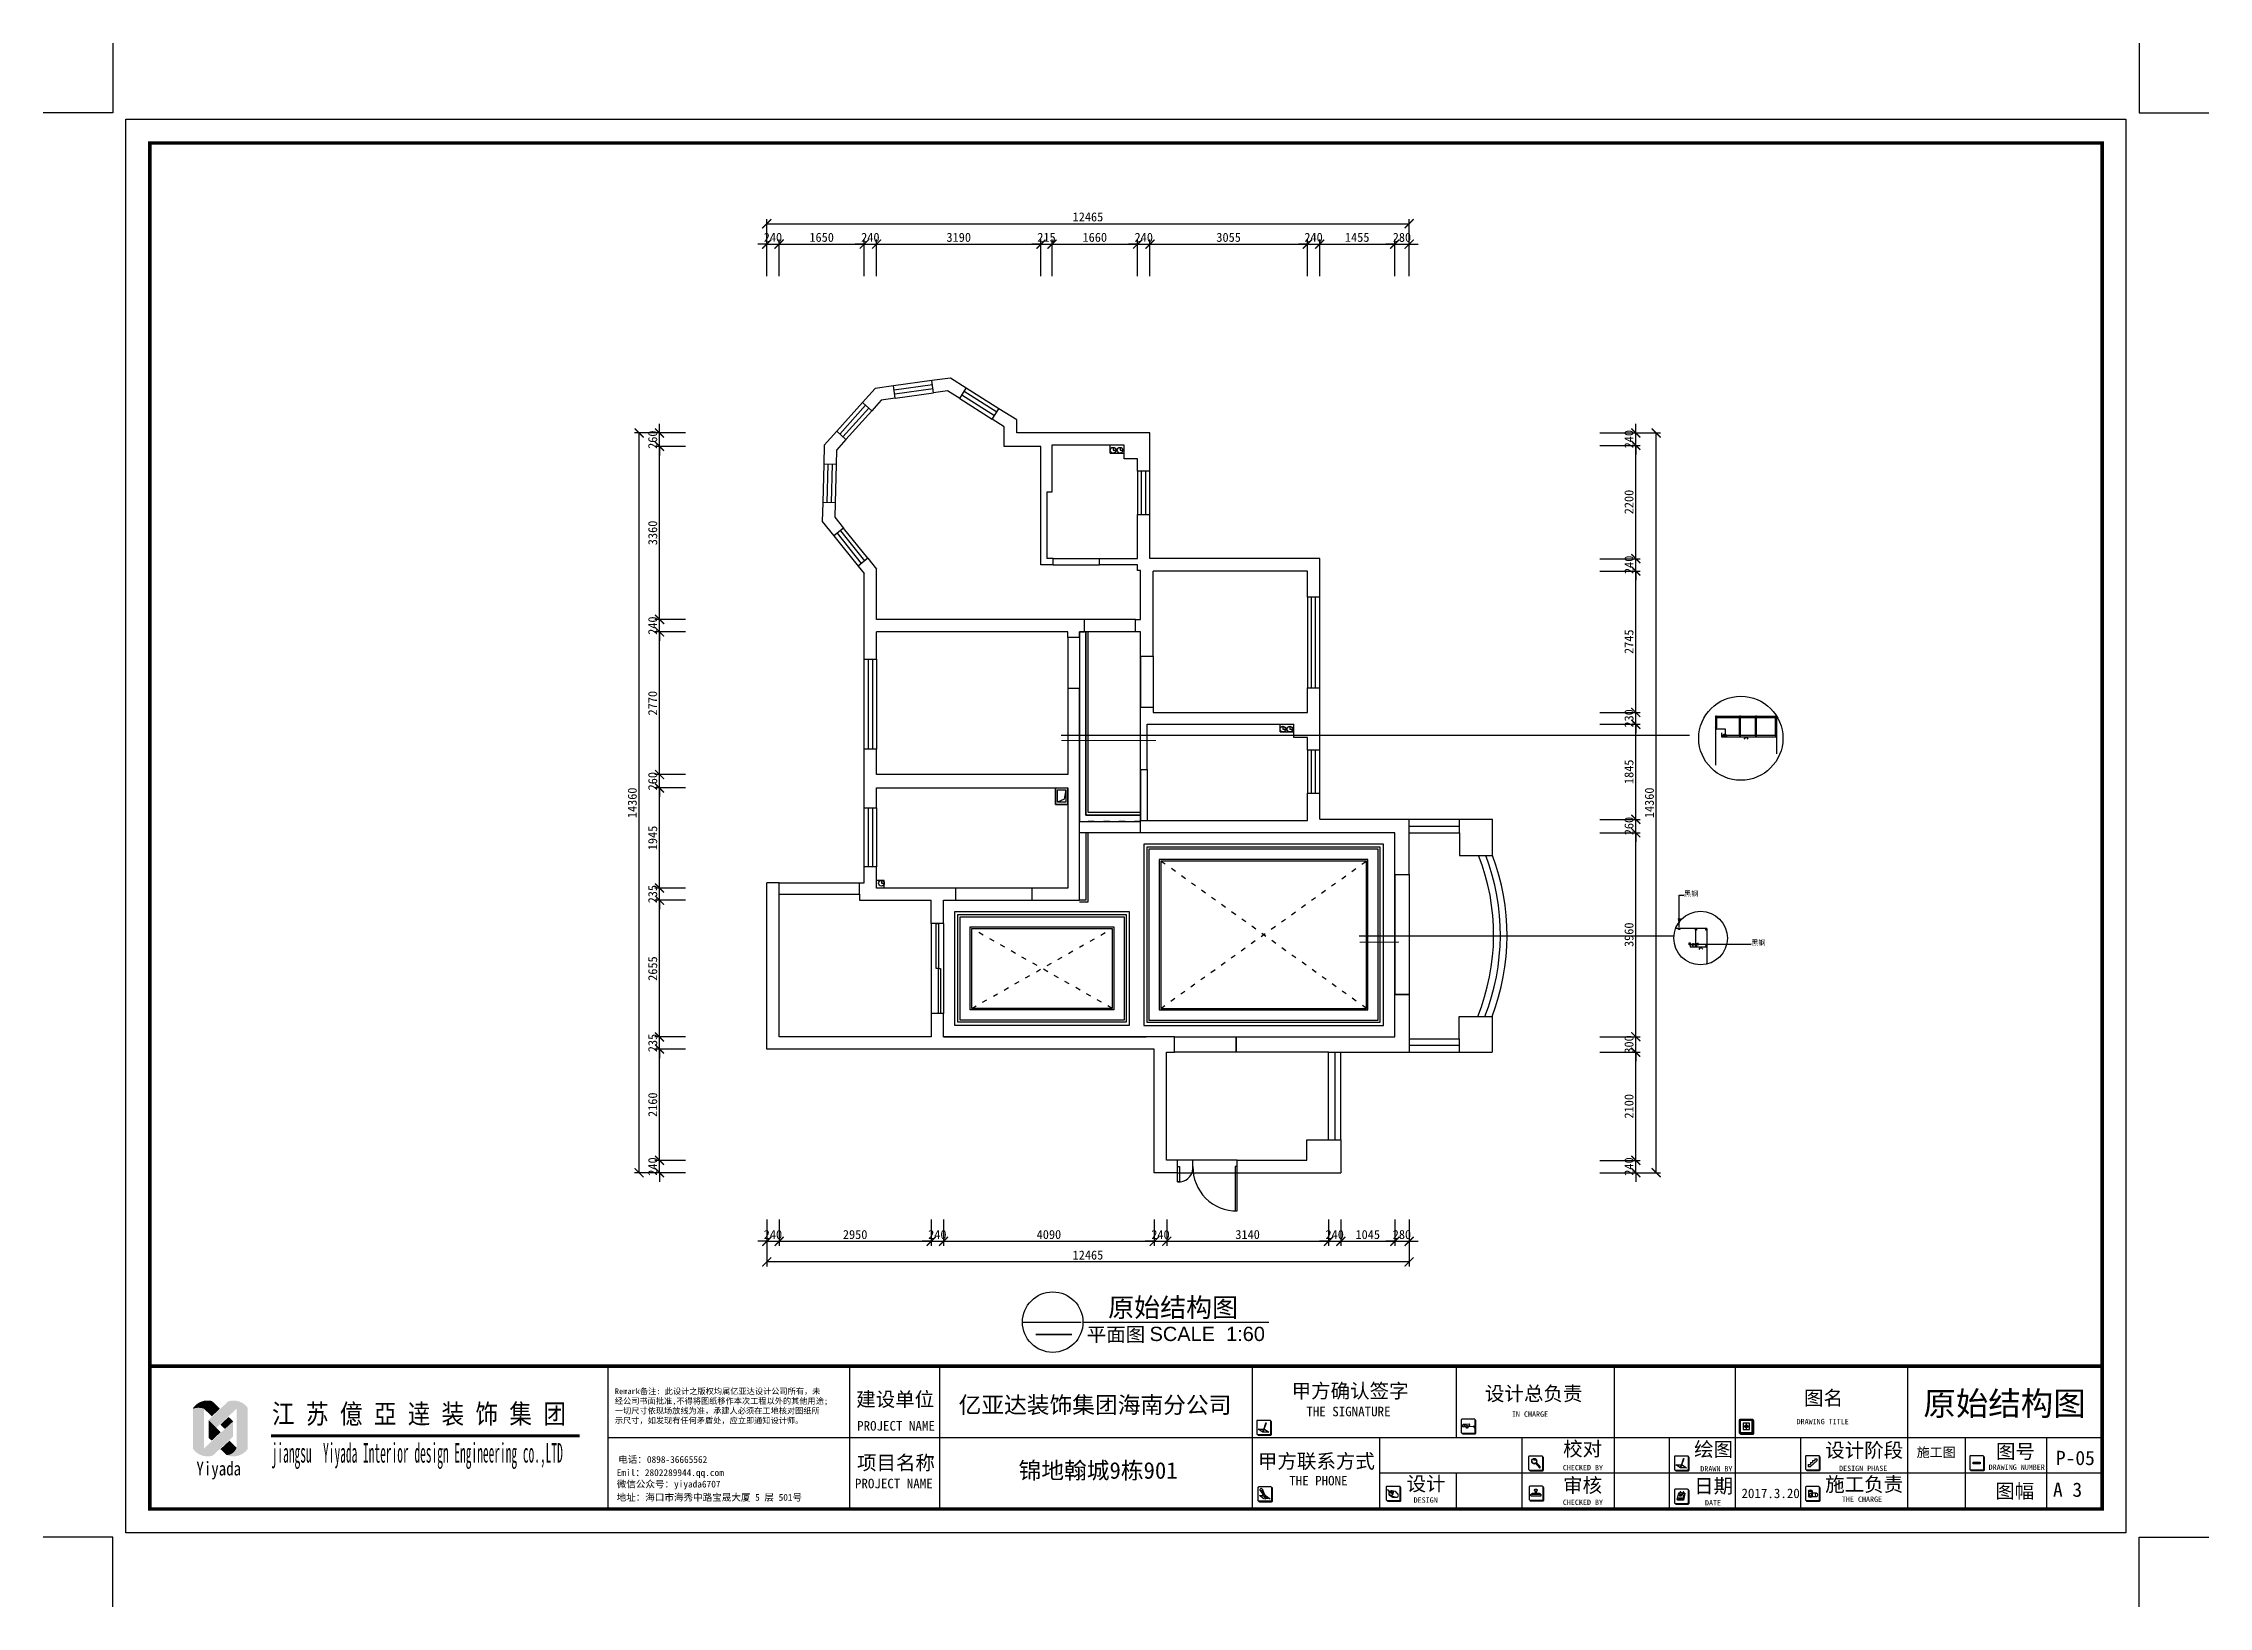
# Model space of a CAD drawing. Header units: millimetres. Extents: x -1705246 to 222838, y -3231245 to 126310.
# Drawn here: x 14102 to 56119, y -121843 to -91493 of the extents above; entities that cross this region are included whole.
import ezdxf
from ezdxf.enums import TextEntityAlignment as Align

# ---------------------------------------------------------------- set-up
doc = ezdxf.new("R2010")
doc.units = ezdxf.units.MM
doc.header["$PDMODE"] = 35
doc.linetypes.add('ACAD_ISO03W100', pattern=[30, 12, -18])
for name, color, linetype in [('0-01图框模板说明', 2, 'Continuous'), ('0-02图框细线', 136, 'Continuous'), ('0-03图名、索引', 6, 'Continuous'), ('06其他', 8, 'Continuous'), ('TK', 1, 'Continuous')]:
    doc.layers.add(name, color=color, linetype=linetype)
doc.layers.add('Z not print', color=8, linetype='Continuous', plot=False)
doc.styles.add('ar', font='arial.ttf')
doc.styles.add('H1', font='')
doc.styles.add('ST', font='')
doc.styles.get("Standard").update_dxf_attribs({"font": ''})
doc.styles.add('仿宋', font='')
doc.styles.add('黑体', font='simhei.ttf')
doc.styles.get('H1').set_extended_font_data('SimSun')
doc.styles.get('ST').set_extended_font_data('NSimSun')
doc.styles.get('Standard').set_extended_font_data('SimSun')
doc.styles.get('仿宋').set_extended_font_data('SimSun')
doc.linetypes.add('FENCELINE1', pattern='A,6.35,-2.54,[133,ltypeshp.shx,S=2.54,R=0,X=-2.54,Y=0],-2.54,25.4', length=36.83)
doc.dimstyles.new('ISO-25', dxfattribs={"dimscale": 70, "dimtxt": 2.5, "dimasz": 2.5, "dimexe": 1.25, "dimexo": 0.625, "dimtad": 1, "dimdec": 0, "dimtxsty": 'Standard', "dimblk": 'ARCHTICK', "dimcen": 2.5, "dimclrd": 251, "dimclre": 251, "dimclrt": 3, "dimadec": 0, "dimazin": 0, "dimtfac": 1, "dimtdec": 0, "dimtix": 1, "dimtmove": 2, "dimatfit": 3, "dimfxl": 1, "dimarcsym": 0})

msp = doc.modelspace()

# ---------------------------------------------------------------- texts
at = {"color": 2, "style": 'ar'}
msp.add_text('SCALE  1:60', height=277.2, dxfattribs=at).set_placement((35567.8, -116685.5))
at = {"color": 0, "char_height": 100, "width": 1047.911, "attachment_point": 1, "style": '仿宋'}
for insert in [(45938.2, -107950.5), (47240.9, -108902.1)]:
    msp.add_mtext('黑钢', dxfattribs=dict(at, insert=insert))
at = {"color": 2, "style": 'ar', "flags": 8}
msp.add_attdef('原始结构图', text='原始结构图', height=369.6, dxfattribs=at).set_placement((36025.3, -116027), align=Align.MIDDLE)
at = {"color": 2, "style": 'ar', "width": 7.452088, "flags": 8}
msp.add_attdef('-', text='-', height=277.2, dxfattribs=at).set_placement((33227.2, -116667.1), (34188.2, -116667.1), align=Align.FIT)
at = {"color": 2, "style": 'ST', "flags": 8}
msp.add_attdef('平面图', (34349.3, -116696.6), '平面图', height=277.2, dxfattribs=at)
at = {"layer": '0-02图框细线', "insert": (53155, -118957.5), "char_height": 277.2, "attachment_point": 4}
msp.add_mtext('{\\fSimSun|b0|i0|c134|p2;P-05}', dxfattribs=at)
at = {"layer": '0-03图名、索引', "insert": (52157, -117923.5), "char_height": 283.961, "attachment_point": 5}
msp.add_mtext('{\\fSimSun|b0|i0|c134|p2;\\H1.627x;\\C2;原始结构图} ', dxfattribs=at)

# ---------------------------------------------------------------- blocks, each defined once
blk = doc.blocks.new('_ArchTick')
at = {"color": 0, "linetype": 'ByBlock', "const_width": 0.15}
blk.add_lwpolyline([(-0.5, -0.5), (0.5, 0.5)], dxfattribs=at)
blk = doc.blocks.new('*D672')
at = {"color": 251, "lineweight": -2}
for p, q in [((26059, -113178), (26059, -113003)), ((26562, -113178), (25971, -113178)), ((26562, -113418), (25971, -113418)), ((26059, -113418), (26059, -113178)), ((26059, -113418), (26059, -113593))]:
    blk.add_line(p, q, dxfattribs=at)
at = {"layer": 'Defpoints', "color": 0}
for p in [(26059, -113178), (26606, -113178), (26606, -113418)]:
    blk.add_point(p, dxfattribs=at)
at = {"color": 251, "lineweight": -2, "xscale": 175, "yscale": 175, "zscale": 175}
for p, rotation in [((26059, -113178), 270), ((26059, -113418), 90)]:
    blk.add_blockref('_ArchTick', p, dxfattribs=dict(at, rotation=rotation))
at = {"color": 3, "insert": (25927, -113298), "char_height": 175, "attachment_point": 5, "rotation": 90}
blk.add_mtext('240', dxfattribs=at)
blk = doc.blocks.new('*D673')
at = {"color": 251, "lineweight": -2}
for p, q in [((26562, -111018), (25971, -111018)), ((26059, -113178), (26059, -111018)), ((26562, -113178), (25971, -113178))]:
    blk.add_line(p, q, dxfattribs=at)
at = {"layer": 'Defpoints', "color": 0}
for p in [(26059, -111018), (26606, -111018), (26606, -113178)]:
    blk.add_point(p, dxfattribs=at)
at = {"color": 251, "lineweight": -2, "xscale": 175, "yscale": 175, "zscale": 175}
for p, rotation in [((26059, -111018), 90), ((26059, -113178), 270)]:
    blk.add_blockref('_ArchTick', p, dxfattribs=dict(at, rotation=rotation))
at = {"color": 3, "insert": (25927, -112098), "char_height": 175, "attachment_point": 5, "rotation": 90}
blk.add_mtext('2160', dxfattribs=at)
blk = doc.blocks.new('*D674')
at = {"color": 251, "lineweight": -2}
for p, q in [((26562, -110783), (25971, -110783)), ((26059, -110783), (26059, -110608)), ((26059, -111018), (26059, -110783)), ((26562, -111018), (25971, -111018)), ((26059, -111018), (26059, -111193))]:
    blk.add_line(p, q, dxfattribs=at)
at = {"layer": 'Defpoints', "color": 0}
for p in [(26059, -110783), (26606, -110783), (26606, -111018)]:
    blk.add_point(p, dxfattribs=at)
at = {"color": 251, "lineweight": -2, "xscale": 175, "yscale": 175, "zscale": 175}
for p, rotation in [((26059, -110783), 270), ((26059, -111018), 90)]:
    blk.add_blockref('_ArchTick', p, dxfattribs=dict(at, rotation=rotation))
at = {"color": 3, "insert": (25927, -110900), "char_height": 175, "attachment_point": 5, "rotation": 90}
blk.add_mtext('235', dxfattribs=at)
blk = doc.blocks.new('*D675')
at = {"color": 251, "lineweight": -2}
for p, q in [((26562, -108128), (25971, -108128)), ((26059, -110783), (26059, -108128)), ((26562, -110783), (25971, -110783))]:
    blk.add_line(p, q, dxfattribs=at)
at = {"layer": 'Defpoints', "color": 0}
for p in [(26059, -108128), (26606, -108128), (26606, -110783)]:
    blk.add_point(p, dxfattribs=at)
at = {"color": 251, "lineweight": -2, "xscale": 175, "yscale": 175, "zscale": 175}
for p, rotation in [((26059, -108128), 90), ((26059, -110783), 270)]:
    blk.add_blockref('_ArchTick', p, dxfattribs=dict(at, rotation=rotation))
at = {"color": 3, "insert": (25927, -109455), "char_height": 175, "attachment_point": 5, "rotation": 90}
blk.add_mtext('2655', dxfattribs=at)
blk = doc.blocks.new('*D676')
at = {"color": 251, "lineweight": -2}
for p, q in [((26562, -107893), (25971, -107893)), ((26059, -107893), (26059, -107718)), ((26059, -108128), (26059, -107893)), ((26562, -108128), (25971, -108128)), ((26059, -108128), (26059, -108303))]:
    blk.add_line(p, q, dxfattribs=at)
at = {"layer": 'Defpoints', "color": 0}
for p in [(26059, -107893), (26606, -107893), (26606, -108128)]:
    blk.add_point(p, dxfattribs=at)
at = {"color": 251, "lineweight": -2, "xscale": 175, "yscale": 175, "zscale": 175}
for p, rotation in [((26059, -107893), 270), ((26059, -108128), 90)]:
    blk.add_blockref('_ArchTick', p, dxfattribs=dict(at, rotation=rotation))
at = {"color": 3, "insert": (25927, -108010), "char_height": 175, "attachment_point": 5, "rotation": 90}
blk.add_mtext('235', dxfattribs=at)
blk = doc.blocks.new('*D677')
at = {"color": 251, "lineweight": -2}
for p, q in [((26562, -105948), (25971, -105948)), ((26059, -107893), (26059, -105948)), ((26562, -107893), (25971, -107893))]:
    blk.add_line(p, q, dxfattribs=at)
at = {"layer": 'Defpoints', "color": 0}
for p in [(26059, -105948), (26606, -105948), (26606, -107893)]:
    blk.add_point(p, dxfattribs=at)
at = {"color": 251, "lineweight": -2, "xscale": 175, "yscale": 175, "zscale": 175}
for p, rotation in [((26059, -105948), 90), ((26059, -107893), 270)]:
    blk.add_blockref('_ArchTick', p, dxfattribs=dict(at, rotation=rotation))
at = {"color": 3, "insert": (25927, -106920), "char_height": 175, "attachment_point": 5, "rotation": 90}
blk.add_mtext('1945', dxfattribs=at)
blk = doc.blocks.new('*D678')
at = {"color": 251, "lineweight": -2}
for p, q in [((26562, -105688), (25971, -105688)), ((26059, -105688), (26059, -105513)), ((26059, -105948), (26059, -105688)), ((26562, -105948), (25971, -105948)), ((26059, -105948), (26059, -106123))]:
    blk.add_line(p, q, dxfattribs=at)
at = {"layer": 'Defpoints', "color": 0}
for p in [(26059, -105688), (26606, -105688), (26606, -105948)]:
    blk.add_point(p, dxfattribs=at)
at = {"color": 251, "lineweight": -2, "xscale": 175, "yscale": 175, "zscale": 175}
for p, rotation in [((26059, -105688), 270), ((26059, -105948), 90)]:
    blk.add_blockref('_ArchTick', p, dxfattribs=dict(at, rotation=rotation))
at = {"color": 3, "insert": (25927, -105818), "char_height": 175, "attachment_point": 5, "rotation": 90}
blk.add_mtext('260', dxfattribs=at)
blk = doc.blocks.new('*D679')
at = {"color": 251, "lineweight": -2}
for p, q in [((26562, -102918), (25971, -102918)), ((26059, -105688), (26059, -102918)), ((26562, -105688), (25971, -105688))]:
    blk.add_line(p, q, dxfattribs=at)
at = {"layer": 'Defpoints', "color": 0}
for p in [(26059, -102918), (26606, -102918), (26606, -105688)]:
    blk.add_point(p, dxfattribs=at)
at = {"color": 251, "lineweight": -2, "xscale": 175, "yscale": 175, "zscale": 175}
for p, rotation in [((26059, -102918), 90), ((26059, -105688), 270)]:
    blk.add_blockref('_ArchTick', p, dxfattribs=dict(at, rotation=rotation))
at = {"color": 3, "insert": (25927, -104303), "char_height": 175, "attachment_point": 5, "rotation": 90}
blk.add_mtext('2770', dxfattribs=at)
blk = doc.blocks.new('*D680')
at = {"color": 251, "lineweight": -2}
for p, q in [((26059, -102678), (26059, -102503)), ((26562, -102678), (25971, -102678)), ((26562, -102918), (25971, -102918)), ((26059, -102918), (26059, -102678)), ((26059, -102918), (26059, -103093))]:
    blk.add_line(p, q, dxfattribs=at)
at = {"layer": 'Defpoints', "color": 0}
for p in [(26059, -102678), (26606, -102678), (26606, -102918)]:
    blk.add_point(p, dxfattribs=at)
at = {"color": 251, "lineweight": -2, "xscale": 175, "yscale": 175, "zscale": 175}
for p, rotation in [((26059, -102678), 270), ((26059, -102918), 90)]:
    blk.add_blockref('_ArchTick', p, dxfattribs=dict(at, rotation=rotation))
at = {"color": 3, "insert": (25927, -102798), "char_height": 175, "attachment_point": 5, "rotation": 90}
blk.add_mtext('240', dxfattribs=at)
blk = doc.blocks.new('*D681')
at = {"color": 251, "lineweight": -2}
for p, q in [((26562, -99318), (25971, -99318)), ((26059, -102678), (26059, -99318)), ((26562, -102678), (25971, -102678))]:
    blk.add_line(p, q, dxfattribs=at)
at = {"layer": 'Defpoints', "color": 0}
for p in [(26059, -99318), (26606, -99318), (26606, -102678)]:
    blk.add_point(p, dxfattribs=at)
at = {"color": 251, "lineweight": -2, "xscale": 175, "yscale": 175, "zscale": 175}
for p, rotation in [((26059, -99318), 90), ((26059, -102678), 270)]:
    blk.add_blockref('_ArchTick', p, dxfattribs=dict(at, rotation=rotation))
at = {"color": 3, "insert": (25927, -100998), "char_height": 175, "attachment_point": 5, "rotation": 90}
blk.add_mtext('3360', dxfattribs=at)
blk = doc.blocks.new('*D682')
at = {"color": 251, "lineweight": -2}
for p, q in [((26562, -99058), (25971, -99058)), ((26059, -99058), (26059, -98883)), ((26059, -99318), (26059, -99058)), ((26562, -99318), (25971, -99318)), ((26059, -99318), (26059, -99493))]:
    blk.add_line(p, q, dxfattribs=at)
at = {"layer": 'Defpoints', "color": 0}
for p in [(26059, -99058), (26606, -99058), (26606, -99318)]:
    blk.add_point(p, dxfattribs=at)
at = {"color": 251, "lineweight": -2, "xscale": 175, "yscale": 175, "zscale": 175}
for p, rotation in [((26059, -99058), 270), ((26059, -99318), 90)]:
    blk.add_blockref('_ArchTick', p, dxfattribs=dict(at, rotation=rotation))
at = {"color": 3, "insert": (25927, -99188), "char_height": 175, "attachment_point": 5, "rotation": 90}
blk.add_mtext('260', dxfattribs=at)
blk = doc.blocks.new('*D683')
at = {"color": 251, "lineweight": -2}
for p, q in [((45002, -113178), (45002, -113003)), ((44303, -113178), (45090, -113178)), ((44303, -113418), (45090, -113418)), ((45002, -113418), (45002, -113178)), ((45002, -113418), (45002, -113593))]:
    blk.add_line(p, q, dxfattribs=at)
at = {"layer": 'Defpoints', "color": 0}
for p in [(44259, -113178), (44259, -113418), (45002, -113178)]:
    blk.add_point(p, dxfattribs=at)
at = {"color": 251, "lineweight": -2, "xscale": 175, "yscale": 175, "zscale": 175}
for p, rotation in [((45002, -113178), 270), ((45002, -113418), 90)]:
    blk.add_blockref('_ArchTick', p, dxfattribs=dict(at, rotation=rotation))
at = {"color": 3, "insert": (44871, -113298), "char_height": 175, "attachment_point": 5, "rotation": 90}
blk.add_mtext('240', dxfattribs=at)
blk = doc.blocks.new('*D684')
at = {"color": 251, "lineweight": -2}
for p, q in [((44303, -111078), (45090, -111078)), ((45002, -113178), (45002, -111078)), ((44303, -113178), (45090, -113178))]:
    blk.add_line(p, q, dxfattribs=at)
at = {"layer": 'Defpoints', "color": 0}
for p in [(44259, -111078), (45002, -111078), (44259, -113178)]:
    blk.add_point(p, dxfattribs=at)
at = {"color": 251, "lineweight": -2, "xscale": 175, "yscale": 175, "zscale": 175}
for p, rotation in [((45002, -111078), 90), ((45002, -113178), 270)]:
    blk.add_blockref('_ArchTick', p, dxfattribs=dict(at, rotation=rotation))
at = {"color": 3, "insert": (44871, -112128), "char_height": 175, "attachment_point": 5, "rotation": 90}
blk.add_mtext('2100', dxfattribs=at)
blk = doc.blocks.new('*D685')
at = {"color": 251, "lineweight": -2}
for p, q in [((44303, -110778), (45090, -110778)), ((45002, -110778), (45002, -110603)), ((45002, -111078), (45002, -110778)), ((44303, -111078), (45090, -111078)), ((45002, -111078), (45002, -111253))]:
    blk.add_line(p, q, dxfattribs=at)
at = {"layer": 'Defpoints', "color": 0}
for p in [(44259, -110778), (45002, -110778), (44259, -111078)]:
    blk.add_point(p, dxfattribs=at)
at = {"color": 251, "lineweight": -2, "xscale": 175, "yscale": 175, "zscale": 175}
for p, rotation in [((45002, -110778), 270), ((45002, -111078), 90)]:
    blk.add_blockref('_ArchTick', p, dxfattribs=dict(at, rotation=rotation))
at = {"color": 3, "insert": (44871, -110928), "char_height": 175, "attachment_point": 5, "rotation": 90}
blk.add_mtext('300', dxfattribs=at)
blk = doc.blocks.new('*D686')
at = {"color": 251, "lineweight": -2}
for p, q in [((44303, -106818), (45090, -106818)), ((45002, -110778), (45002, -106818)), ((44303, -110778), (45090, -110778))]:
    blk.add_line(p, q, dxfattribs=at)
at = {"layer": 'Defpoints', "color": 0}
for p in [(44259, -106818), (45002, -106818), (44259, -110778)]:
    blk.add_point(p, dxfattribs=at)
at = {"color": 251, "lineweight": -2, "xscale": 175, "yscale": 175, "zscale": 175}
for p, rotation in [((45002, -106818), 90), ((45002, -110778), 270)]:
    blk.add_blockref('_ArchTick', p, dxfattribs=dict(at, rotation=rotation))
at = {"color": 3, "insert": (44871, -108798), "char_height": 175, "attachment_point": 5, "rotation": 90}
blk.add_mtext('3960', dxfattribs=at)
blk = doc.blocks.new('*D687')
at = {"color": 251, "lineweight": -2}
for p, q in [((44303, -106558), (45090, -106558)), ((45002, -106558), (45002, -106383)), ((45002, -106818), (45002, -106558)), ((44303, -106818), (45090, -106818)), ((45002, -106818), (45002, -106993))]:
    blk.add_line(p, q, dxfattribs=at)
at = {"layer": 'Defpoints', "color": 0}
for p in [(44259, -106558), (45002, -106558), (44259, -106818)]:
    blk.add_point(p, dxfattribs=at)
at = {"color": 251, "lineweight": -2, "xscale": 175, "yscale": 175, "zscale": 175}
for p, rotation in [((45002, -106558), 270), ((45002, -106818), 90)]:
    blk.add_blockref('_ArchTick', p, dxfattribs=dict(at, rotation=rotation))
at = {"color": 3, "insert": (44871, -106688), "char_height": 175, "attachment_point": 5, "rotation": 90}
blk.add_mtext('260', dxfattribs=at)
blk = doc.blocks.new('*D688')
at = {"color": 251, "lineweight": -2}
for p, q in [((44303, -104713), (45090, -104713)), ((45002, -106558), (45002, -104713)), ((44303, -106558), (45090, -106558))]:
    blk.add_line(p, q, dxfattribs=at)
at = {"layer": 'Defpoints', "color": 0}
for p in [(44259, -104713), (45002, -104713), (44259, -106558)]:
    blk.add_point(p, dxfattribs=at)
at = {"color": 251, "lineweight": -2, "xscale": 175, "yscale": 175, "zscale": 175}
for p, rotation in [((45002, -104713), 90), ((45002, -106558), 270)]:
    blk.add_blockref('_ArchTick', p, dxfattribs=dict(at, rotation=rotation))
at = {"color": 3, "insert": (44871, -105635), "char_height": 175, "attachment_point": 5, "rotation": 90}
blk.add_mtext('1845', dxfattribs=at)
blk = doc.blocks.new('*D689')
at = {"color": 251, "lineweight": -2}
for p, q in [((44303, -104483), (45090, -104483)), ((45002, -104483), (45002, -104308)), ((45002, -104713), (45002, -104483)), ((44303, -104713), (45090, -104713)), ((45002, -104713), (45002, -104888))]:
    blk.add_line(p, q, dxfattribs=at)
at = {"layer": 'Defpoints', "color": 0}
for p in [(44259, -104483), (45002, -104483), (44259, -104713)]:
    blk.add_point(p, dxfattribs=at)
at = {"color": 251, "lineweight": -2, "xscale": 175, "yscale": 175, "zscale": 175}
for p, rotation in [((45002, -104483), 270), ((45002, -104713), 90)]:
    blk.add_blockref('_ArchTick', p, dxfattribs=dict(at, rotation=rotation))
at = {"color": 3, "insert": (44871, -104598), "char_height": 175, "attachment_point": 5, "rotation": 90}
blk.add_mtext('230', dxfattribs=at)
blk = doc.blocks.new('*D690')
at = {"color": 251, "lineweight": -2}
for p, q in [((44303, -101738), (45090, -101738)), ((45002, -104483), (45002, -101738)), ((44303, -104483), (45090, -104483))]:
    blk.add_line(p, q, dxfattribs=at)
at = {"layer": 'Defpoints', "color": 0}
for p in [(44259, -101738), (45002, -101738), (44259, -104483)]:
    blk.add_point(p, dxfattribs=at)
at = {"color": 251, "lineweight": -2, "xscale": 175, "yscale": 175, "zscale": 175}
for p, rotation in [((45002, -101738), 90), ((45002, -104483), 270)]:
    blk.add_blockref('_ArchTick', p, dxfattribs=dict(at, rotation=rotation))
at = {"color": 3, "insert": (44871, -103110), "char_height": 175, "attachment_point": 5, "rotation": 90}
blk.add_mtext('2745', dxfattribs=at)
blk = doc.blocks.new('*D691')
at = {"color": 251, "lineweight": -2}
for p, q in [((44303, -101498), (45090, -101498)), ((45002, -101498), (45002, -101323)), ((45002, -101738), (45002, -101498)), ((44303, -101738), (45090, -101738)), ((45002, -101738), (45002, -101913))]:
    blk.add_line(p, q, dxfattribs=at)
at = {"layer": 'Defpoints', "color": 0}
for p in [(44259, -101498), (45002, -101498), (44259, -101738)]:
    blk.add_point(p, dxfattribs=at)
at = {"color": 251, "lineweight": -2, "xscale": 175, "yscale": 175, "zscale": 175}
for p, rotation in [((45002, -101498), 270), ((45002, -101738), 90)]:
    blk.add_blockref('_ArchTick', p, dxfattribs=dict(at, rotation=rotation))
at = {"color": 3, "insert": (44871, -101618), "char_height": 175, "attachment_point": 5, "rotation": 90}
blk.add_mtext('240', dxfattribs=at)
blk = doc.blocks.new('*D692')
at = {"color": 251, "lineweight": -2}
for p, q in [((44303, -99298), (45090, -99298)), ((45002, -101498), (45002, -99298)), ((44303, -101498), (45090, -101498))]:
    blk.add_line(p, q, dxfattribs=at)
at = {"layer": 'Defpoints', "color": 0}
for p in [(44259, -99298), (45002, -99298), (44259, -101498)]:
    blk.add_point(p, dxfattribs=at)
at = {"color": 251, "lineweight": -2, "xscale": 175, "yscale": 175, "zscale": 175}
for p, rotation in [((45002, -99298), 90), ((45002, -101498), 270)]:
    blk.add_blockref('_ArchTick', p, dxfattribs=dict(at, rotation=rotation))
at = {"color": 3, "insert": (44871, -100398), "char_height": 175, "attachment_point": 5, "rotation": 90}
blk.add_mtext('2200', dxfattribs=at)
blk = doc.blocks.new('*D693')
at = {"color": 251, "lineweight": -2}
for p, q in [((44303, -99058), (45090, -99058)), ((45002, -99058), (45002, -98883)), ((45002, -99298), (45002, -99058)), ((44303, -99298), (45090, -99298)), ((45002, -99298), (45002, -99473))]:
    blk.add_line(p, q, dxfattribs=at)
at = {"layer": 'Defpoints', "color": 0}
for p in [(44259, -99058), (45002, -99058), (44259, -99298)]:
    blk.add_point(p, dxfattribs=at)
at = {"color": 251, "lineweight": -2, "xscale": 175, "yscale": 175, "zscale": 175}
for p, rotation in [((45002, -99058), 270), ((45002, -99298), 90)]:
    blk.add_blockref('_ArchTick', p, dxfattribs=dict(at, rotation=rotation))
at = {"color": 3, "insert": (44871, -99178), "char_height": 175, "attachment_point": 5, "rotation": 90}
blk.add_mtext('240', dxfattribs=at)
blk = doc.blocks.new('*D694')
at = {"color": 251, "lineweight": -2}
for p, q in [((28140, -114327), (28140, -114838)), ((28380, -114327), (28380, -114838)), ((28140, -114750), (27965, -114750)), ((28140, -114750), (28380, -114750)), ((28380, -114750), (28555, -114750))]:
    blk.add_line(p, q, dxfattribs=at)
at = {"layer": 'Defpoints', "color": 0}
for p in [(28140, -114283), (28380, -114283), (28380, -114750)]:
    blk.add_point(p, dxfattribs=at)
at = {"color": 251, "lineweight": -2, "xscale": 175, "yscale": 175, "zscale": 175}
blk.add_blockref('_ArchTick', (28140, -114750), dxfattribs=at)
at = {"color": 251, "lineweight": -2, "xscale": 175, "yscale": 175, "zscale": 175, "rotation": 180}
blk.add_blockref('_ArchTick', (28380, -114750), dxfattribs=at)
at = {"color": 3, "insert": (28260, -114619), "char_height": 175, "attachment_point": 5}
blk.add_mtext('240', dxfattribs=at)
blk = doc.blocks.new('*D695')
at = {"color": 251, "lineweight": -2}
for p, q in [((28380, -114327), (28380, -114838)), ((31330, -114327), (31330, -114838)), ((28380, -114750), (31330, -114750))]:
    blk.add_line(p, q, dxfattribs=at)
at = {"layer": 'Defpoints', "color": 0}
for p in [(28380, -114283), (31330, -114283), (31330, -114750)]:
    blk.add_point(p, dxfattribs=at)
at = {"color": 251, "lineweight": -2, "xscale": 175, "yscale": 175, "zscale": 175, "rotation": 180}
blk.add_blockref('_ArchTick', (28380, -114750), dxfattribs=at)
at = {"color": 251, "lineweight": -2, "xscale": 175, "yscale": 175, "zscale": 175}
blk.add_blockref('_ArchTick', (31330, -114750), dxfattribs=at)
at = {"color": 3, "insert": (29855, -114619), "char_height": 175, "attachment_point": 5}
blk.add_mtext('2950', dxfattribs=at)
blk = doc.blocks.new('*D696')
at = {"color": 251, "lineweight": -2}
for p, q in [((31330, -114327), (31330, -114838)), ((31570, -114327), (31570, -114838)), ((31330, -114750), (31155, -114750)), ((31330, -114750), (31570, -114750)), ((31570, -114750), (31745, -114750))]:
    blk.add_line(p, q, dxfattribs=at)
at = {"layer": 'Defpoints', "color": 0}
for p in [(31330, -114283), (31570, -114283), (31570, -114750)]:
    blk.add_point(p, dxfattribs=at)
at = {"color": 251, "lineweight": -2, "xscale": 175, "yscale": 175, "zscale": 175}
blk.add_blockref('_ArchTick', (31330, -114750), dxfattribs=at)
at = {"color": 251, "lineweight": -2, "xscale": 175, "yscale": 175, "zscale": 175, "rotation": 180}
blk.add_blockref('_ArchTick', (31570, -114750), dxfattribs=at)
at = {"color": 3, "insert": (31450, -114619), "char_height": 175, "attachment_point": 5}
blk.add_mtext('240', dxfattribs=at)
blk = doc.blocks.new('*D697')
at = {"color": 251, "lineweight": -2}
for p, q in [((31570, -114327), (31570, -114838)), ((35660, -114327), (35660, -114838)), ((31570, -114750), (35660, -114750))]:
    blk.add_line(p, q, dxfattribs=at)
at = {"layer": 'Defpoints', "color": 0}
for p in [(31570, -114283), (35660, -114283), (35660, -114750)]:
    blk.add_point(p, dxfattribs=at)
at = {"color": 251, "lineweight": -2, "xscale": 175, "yscale": 175, "zscale": 175, "rotation": 180}
blk.add_blockref('_ArchTick', (31570, -114750), dxfattribs=at)
at = {"color": 251, "lineweight": -2, "xscale": 175, "yscale": 175, "zscale": 175}
blk.add_blockref('_ArchTick', (35660, -114750), dxfattribs=at)
at = {"color": 3, "insert": (33615, -114619), "char_height": 175, "attachment_point": 5}
blk.add_mtext('4090', dxfattribs=at)
blk = doc.blocks.new('*D698')
at = {"color": 251, "lineweight": -2}
for p, q in [((35660, -114327), (35660, -114838)), ((35900, -114327), (35900, -114838)), ((35660, -114750), (35485, -114750)), ((35660, -114750), (35900, -114750)), ((35900, -114750), (36075, -114750))]:
    blk.add_line(p, q, dxfattribs=at)
at = {"layer": 'Defpoints', "color": 0}
for p in [(35660, -114283), (35900, -114283), (35900, -114750)]:
    blk.add_point(p, dxfattribs=at)
at = {"color": 251, "lineweight": -2, "xscale": 175, "yscale": 175, "zscale": 175}
blk.add_blockref('_ArchTick', (35660, -114750), dxfattribs=at)
at = {"color": 251, "lineweight": -2, "xscale": 175, "yscale": 175, "zscale": 175, "rotation": 180}
blk.add_blockref('_ArchTick', (35900, -114750), dxfattribs=at)
at = {"color": 3, "insert": (35780, -114619), "char_height": 175, "attachment_point": 5}
blk.add_mtext('240', dxfattribs=at)
blk = doc.blocks.new('*D699')
at = {"color": 251, "lineweight": -2}
for p, q in [((35900, -114327), (35900, -114838)), ((39040, -114327), (39040, -114838)), ((35900, -114750), (39040, -114750))]:
    blk.add_line(p, q, dxfattribs=at)
at = {"layer": 'Defpoints', "color": 0}
for p in [(35900, -114283), (39040, -114283), (39040, -114750)]:
    blk.add_point(p, dxfattribs=at)
at = {"color": 251, "lineweight": -2, "xscale": 175, "yscale": 175, "zscale": 175, "rotation": 180}
blk.add_blockref('_ArchTick', (35900, -114750), dxfattribs=at)
at = {"color": 251, "lineweight": -2, "xscale": 175, "yscale": 175, "zscale": 175}
blk.add_blockref('_ArchTick', (39040, -114750), dxfattribs=at)
at = {"color": 3, "insert": (37470, -114619), "char_height": 175, "attachment_point": 5}
blk.add_mtext('3140', dxfattribs=at)
blk = doc.blocks.new('*D700')
at = {"color": 251, "lineweight": -2}
for p, q in [((39040, -114327), (39040, -114838)), ((39280, -114327), (39280, -114838)), ((39040, -114750), (38865, -114750)), ((39040, -114750), (39280, -114750)), ((39280, -114750), (39455, -114750))]:
    blk.add_line(p, q, dxfattribs=at)
at = {"layer": 'Defpoints', "color": 0}
for p in [(39040, -114283), (39280, -114283), (39280, -114750)]:
    blk.add_point(p, dxfattribs=at)
at = {"color": 251, "lineweight": -2, "xscale": 175, "yscale": 175, "zscale": 175}
blk.add_blockref('_ArchTick', (39040, -114750), dxfattribs=at)
at = {"color": 251, "lineweight": -2, "xscale": 175, "yscale": 175, "zscale": 175, "rotation": 180}
blk.add_blockref('_ArchTick', (39280, -114750), dxfattribs=at)
at = {"color": 3, "insert": (39160, -114619), "char_height": 175, "attachment_point": 5}
blk.add_mtext('240', dxfattribs=at)
blk = doc.blocks.new('*D701')
at = {"color": 251, "lineweight": -2}
for p, q in [((39280, -114327), (39280, -114838)), ((40325, -114327), (40325, -114838)), ((39280, -114750), (40325, -114750))]:
    blk.add_line(p, q, dxfattribs=at)
at = {"layer": 'Defpoints', "color": 0}
for p in [(39280, -114283), (40325, -114283), (40325, -114750)]:
    blk.add_point(p, dxfattribs=at)
at = {"color": 251, "lineweight": -2, "xscale": 175, "yscale": 175, "zscale": 175, "rotation": 180}
blk.add_blockref('_ArchTick', (39280, -114750), dxfattribs=at)
at = {"color": 251, "lineweight": -2, "xscale": 175, "yscale": 175, "zscale": 175}
blk.add_blockref('_ArchTick', (40325, -114750), dxfattribs=at)
at = {"color": 3, "insert": (39802, -114619), "char_height": 175, "attachment_point": 5}
blk.add_mtext('1045', dxfattribs=at)
blk = doc.blocks.new('*D702')
at = {"color": 251, "lineweight": -2}
for p, q in [((40325, -114327), (40325, -114838)), ((40605, -114327), (40605, -114838)), ((40325, -114750), (40150, -114750)), ((40325, -114750), (40605, -114750)), ((40605, -114750), (40780, -114750))]:
    blk.add_line(p, q, dxfattribs=at)
at = {"layer": 'Defpoints', "color": 0}
for p in [(40325, -114283), (40605, -114283), (40605, -114750)]:
    blk.add_point(p, dxfattribs=at)
at = {"color": 251, "lineweight": -2, "xscale": 175, "yscale": 175, "zscale": 175}
blk.add_blockref('_ArchTick', (40325, -114750), dxfattribs=at)
at = {"color": 251, "lineweight": -2, "xscale": 175, "yscale": 175, "zscale": 175, "rotation": 180}
blk.add_blockref('_ArchTick', (40605, -114750), dxfattribs=at)
at = {"color": 3, "insert": (40465, -114619), "char_height": 175, "attachment_point": 5}
blk.add_mtext('280', dxfattribs=at)
blk = doc.blocks.new('*D703')
at = {"color": 251, "lineweight": -2}
for p, q in [((28140, -96013), (28140, -95305)), ((28380, -96013), (28380, -95305)), ((28140, -95392), (27965, -95392)), ((28140, -95392), (28380, -95392)), ((28380, -95392), (28555, -95392))]:
    blk.add_line(p, q, dxfattribs=at)
at = {"layer": 'Defpoints', "color": 0}
for p in [(28380, -95392), (28140, -96056), (28380, -96056)]:
    blk.add_point(p, dxfattribs=at)
at = {"color": 251, "lineweight": -2, "xscale": 175, "yscale": 175, "zscale": 175}
blk.add_blockref('_ArchTick', (28140, -95392), dxfattribs=at)
at = {"color": 251, "lineweight": -2, "xscale": 175, "yscale": 175, "zscale": 175, "rotation": 180}
blk.add_blockref('_ArchTick', (28380, -95392), dxfattribs=at)
at = {"color": 3, "insert": (28260, -95261), "char_height": 175, "attachment_point": 5}
blk.add_mtext('240', dxfattribs=at)
blk = doc.blocks.new('*D704')
at = {"color": 251, "lineweight": -2}
for p, q in [((28380, -96013), (28380, -95305)), ((30030, -96013), (30030, -95305)), ((28380, -95392), (30030, -95392))]:
    blk.add_line(p, q, dxfattribs=at)
at = {"layer": 'Defpoints', "color": 0}
for p in [(30030, -95392), (28380, -96056), (30030, -96056)]:
    blk.add_point(p, dxfattribs=at)
at = {"color": 251, "lineweight": -2, "xscale": 175, "yscale": 175, "zscale": 175, "rotation": 180}
blk.add_blockref('_ArchTick', (28380, -95392), dxfattribs=at)
at = {"color": 251, "lineweight": -2, "xscale": 175, "yscale": 175, "zscale": 175}
blk.add_blockref('_ArchTick', (30030, -95392), dxfattribs=at)
at = {"color": 3, "insert": (29205, -95261), "char_height": 175, "attachment_point": 5}
blk.add_mtext('1650', dxfattribs=at)
blk = doc.blocks.new('*D705')
at = {"color": 251, "lineweight": -2}
for p, q in [((30030, -96013), (30030, -95305)), ((30270, -96013), (30270, -95305)), ((30030, -95392), (29855, -95392)), ((30030, -95392), (30270, -95392)), ((30270, -95392), (30445, -95392))]:
    blk.add_line(p, q, dxfattribs=at)
at = {"layer": 'Defpoints', "color": 0}
for p in [(30270, -95392), (30030, -96056), (30270, -96056)]:
    blk.add_point(p, dxfattribs=at)
at = {"color": 251, "lineweight": -2, "xscale": 175, "yscale": 175, "zscale": 175}
blk.add_blockref('_ArchTick', (30030, -95392), dxfattribs=at)
at = {"color": 251, "lineweight": -2, "xscale": 175, "yscale": 175, "zscale": 175, "rotation": 180}
blk.add_blockref('_ArchTick', (30270, -95392), dxfattribs=at)
at = {"color": 3, "insert": (30150, -95261), "char_height": 175, "attachment_point": 5}
blk.add_mtext('240', dxfattribs=at)
blk = doc.blocks.new('*D706')
at = {"color": 251, "lineweight": -2}
for p, q in [((30270, -96013), (30270, -95305)), ((33460, -96013), (33460, -95305)), ((30270, -95392), (33460, -95392))]:
    blk.add_line(p, q, dxfattribs=at)
at = {"layer": 'Defpoints', "color": 0}
for p in [(33460, -95392), (30270, -96056), (33460, -96056)]:
    blk.add_point(p, dxfattribs=at)
at = {"color": 251, "lineweight": -2, "xscale": 175, "yscale": 175, "zscale": 175, "rotation": 180}
blk.add_blockref('_ArchTick', (30270, -95392), dxfattribs=at)
at = {"color": 251, "lineweight": -2, "xscale": 175, "yscale": 175, "zscale": 175}
blk.add_blockref('_ArchTick', (33460, -95392), dxfattribs=at)
at = {"color": 3, "insert": (31865, -95261), "char_height": 175, "attachment_point": 5}
blk.add_mtext('3190', dxfattribs=at)
blk = doc.blocks.new('*D707')
at = {"color": 251, "lineweight": -2}
for p, q in [((33460, -96013), (33460, -95305)), ((33675, -96013), (33675, -95305)), ((33460, -95392), (33285, -95392)), ((33460, -95392), (33675, -95392)), ((33675, -95392), (33850, -95392))]:
    blk.add_line(p, q, dxfattribs=at)
at = {"layer": 'Defpoints', "color": 0}
for p in [(33675, -95392), (33460, -96056), (33675, -96056)]:
    blk.add_point(p, dxfattribs=at)
at = {"color": 251, "lineweight": -2, "xscale": 175, "yscale": 175, "zscale": 175}
blk.add_blockref('_ArchTick', (33460, -95392), dxfattribs=at)
at = {"color": 251, "lineweight": -2, "xscale": 175, "yscale": 175, "zscale": 175, "rotation": 180}
blk.add_blockref('_ArchTick', (33675, -95392), dxfattribs=at)
at = {"color": 3, "insert": (33567, -95261), "char_height": 175, "attachment_point": 5}
blk.add_mtext('215', dxfattribs=at)
blk = doc.blocks.new('*D708')
at = {"color": 251, "lineweight": -2}
for p, q in [((33675, -96013), (33675, -95305)), ((35335, -96013), (35335, -95305)), ((33675, -95392), (35335, -95392))]:
    blk.add_line(p, q, dxfattribs=at)
at = {"layer": 'Defpoints', "color": 0}
for p in [(35335, -95392), (33675, -96056), (35335, -96056)]:
    blk.add_point(p, dxfattribs=at)
at = {"color": 251, "lineweight": -2, "xscale": 175, "yscale": 175, "zscale": 175, "rotation": 180}
blk.add_blockref('_ArchTick', (33675, -95392), dxfattribs=at)
at = {"color": 251, "lineweight": -2, "xscale": 175, "yscale": 175, "zscale": 175}
blk.add_blockref('_ArchTick', (35335, -95392), dxfattribs=at)
at = {"color": 3, "insert": (34505, -95261), "char_height": 175, "attachment_point": 5}
blk.add_mtext('1660', dxfattribs=at)
blk = doc.blocks.new('*D709')
at = {"color": 251, "lineweight": -2}
for p, q in [((35335, -96013), (35335, -95305)), ((35575, -96013), (35575, -95305)), ((35335, -95392), (35160, -95392)), ((35335, -95392), (35575, -95392)), ((35575, -95392), (35750, -95392))]:
    blk.add_line(p, q, dxfattribs=at)
at = {"layer": 'Defpoints', "color": 0}
for p in [(35575, -95392), (35335, -96056), (35575, -96056)]:
    blk.add_point(p, dxfattribs=at)
at = {"color": 251, "lineweight": -2, "xscale": 175, "yscale": 175, "zscale": 175}
blk.add_blockref('_ArchTick', (35335, -95392), dxfattribs=at)
at = {"color": 251, "lineweight": -2, "xscale": 175, "yscale": 175, "zscale": 175, "rotation": 180}
blk.add_blockref('_ArchTick', (35575, -95392), dxfattribs=at)
at = {"color": 3, "insert": (35455, -95261), "char_height": 175, "attachment_point": 5}
blk.add_mtext('240', dxfattribs=at)
blk = doc.blocks.new('*D710')
at = {"color": 251, "lineweight": -2}
for p, q in [((35575, -96013), (35575, -95305)), ((38630, -96013), (38630, -95305)), ((35575, -95392), (38630, -95392))]:
    blk.add_line(p, q, dxfattribs=at)
at = {"layer": 'Defpoints', "color": 0}
for p in [(38630, -95392), (35575, -96056), (38630, -96056)]:
    blk.add_point(p, dxfattribs=at)
at = {"color": 251, "lineweight": -2, "xscale": 175, "yscale": 175, "zscale": 175, "rotation": 180}
blk.add_blockref('_ArchTick', (35575, -95392), dxfattribs=at)
at = {"color": 251, "lineweight": -2, "xscale": 175, "yscale": 175, "zscale": 175}
blk.add_blockref('_ArchTick', (38630, -95392), dxfattribs=at)
at = {"color": 3, "insert": (37102, -95261), "char_height": 175, "attachment_point": 5}
blk.add_mtext('3055', dxfattribs=at)
blk = doc.blocks.new('*D711')
at = {"color": 251, "lineweight": -2}
for p, q in [((38630, -96013), (38630, -95305)), ((38870, -96013), (38870, -95305)), ((38630, -95392), (38455, -95392)), ((38630, -95392), (38870, -95392)), ((38870, -95392), (39045, -95392))]:
    blk.add_line(p, q, dxfattribs=at)
at = {"layer": 'Defpoints', "color": 0}
for p in [(38870, -95392), (38630, -96056), (38870, -96056)]:
    blk.add_point(p, dxfattribs=at)
at = {"color": 251, "lineweight": -2, "xscale": 175, "yscale": 175, "zscale": 175}
blk.add_blockref('_ArchTick', (38630, -95392), dxfattribs=at)
at = {"color": 251, "lineweight": -2, "xscale": 175, "yscale": 175, "zscale": 175, "rotation": 180}
blk.add_blockref('_ArchTick', (38870, -95392), dxfattribs=at)
at = {"color": 3, "insert": (38750, -95261), "char_height": 175, "attachment_point": 5}
blk.add_mtext('240', dxfattribs=at)
blk = doc.blocks.new('*D712')
at = {"color": 251, "lineweight": -2}
for p, q in [((38870, -96013), (38870, -95305)), ((40325, -96013), (40325, -95305)), ((38870, -95392), (40325, -95392))]:
    blk.add_line(p, q, dxfattribs=at)
at = {"layer": 'Defpoints', "color": 0}
for p in [(40325, -95392), (38870, -96056), (40325, -96056)]:
    blk.add_point(p, dxfattribs=at)
at = {"color": 251, "lineweight": -2, "xscale": 175, "yscale": 175, "zscale": 175, "rotation": 180}
blk.add_blockref('_ArchTick', (38870, -95392), dxfattribs=at)
at = {"color": 251, "lineweight": -2, "xscale": 175, "yscale": 175, "zscale": 175}
blk.add_blockref('_ArchTick', (40325, -95392), dxfattribs=at)
at = {"color": 3, "insert": (39597, -95261), "char_height": 175, "attachment_point": 5}
blk.add_mtext('1455', dxfattribs=at)
blk = doc.blocks.new('*D713')
at = {"color": 251, "lineweight": -2}
for p, q in [((40325, -96013), (40325, -95305)), ((40605, -96013), (40605, -95305)), ((40325, -95392), (40150, -95392)), ((40325, -95392), (40605, -95392)), ((40605, -95392), (40780, -95392))]:
    blk.add_line(p, q, dxfattribs=at)
at = {"layer": 'Defpoints', "color": 0}
for p in [(40605, -95392), (40325, -96056), (40605, -96056)]:
    blk.add_point(p, dxfattribs=at)
at = {"color": 251, "lineweight": -2, "xscale": 175, "yscale": 175, "zscale": 175}
blk.add_blockref('_ArchTick', (40325, -95392), dxfattribs=at)
at = {"color": 251, "lineweight": -2, "xscale": 175, "yscale": 175, "zscale": 175, "rotation": 180}
blk.add_blockref('_ArchTick', (40605, -95392), dxfattribs=at)
at = {"color": 3, "insert": (40465, -95261), "char_height": 175, "attachment_point": 5}
blk.add_mtext('280', dxfattribs=at)
blk = doc.blocks.new('hgggg')
at = {"layer": '0-01图框模板说明'}
for points in [[(3462.78, 399.27, -0.414214), (3462.58, 399.08), (3460.02, 399.08, -0.071272), (3459.97, 399.08, 0.348143), (3460.16, 398.93), (3462.72, 398.93, 0.414214), (3462.92, 399.13), (3462.92, 401.69, 0.333108), (3462.77, 401.87, -0.057743), (3462.78, 401.83)], [(3505.73, 399.54, -0.414214), (3505.53, 399.34), (3502.97, 399.34, -0.071272), (3502.92, 399.35, 0.348143), (3503.11, 399.2), (3505.67, 399.2, 0.414214), (3505.86, 399.39), (3505.86, 401.95, 0.333108), (3505.72, 402.14, -0.057743), (3505.73, 402.09)], [(3564.11, 399.47, -0.414214), (3563.92, 399.28), (3561.36, 399.28, -0.071272), (3561.3, 399.28, 0.348143), (3561.5, 399.13), (3564.05, 399.13, 0.414214), (3564.25, 399.33), (3564.25, 401.89, 0.333108), (3564.11, 402.08, -0.057743), (3564.11, 402.03)], [(3519.89, 391.78, -0.414214), (3519.7, 391.59), (3517.14, 391.59, -0.071272), (3517.08, 391.59, 0.348143), (3517.27, 391.44), (3519.83, 391.44, 0.414214), (3520.03, 391.64), (3520.03, 394.2, 0.333108), (3519.89, 394.39, -0.057743), (3519.89, 394.34)], [(3550.49, 391.78, -0.414214), (3550.29, 391.59), (3547.73, 391.59, -0.071272), (3547.68, 391.59, 0.348143), (3547.87, 391.44), (3550.43, 391.44, 0.414214), (3550.62, 391.64), (3550.62, 394.2, 0.333108), (3550.48, 394.39, -0.057743), (3550.49, 394.34)], [(3578.01, 391.85, -0.414214), (3577.81, 391.65), (3575.26, 391.65, -0.071272), (3575.2, 391.66, 0.348143), (3575.39, 391.51), (3577.95, 391.51, 0.414214), (3578.15, 391.7), (3578.15, 394.26, 0.333108), (3578.01, 394.45, -0.057743), (3578.01, 394.4)], [(3612.51, 391.82, -0.414214), (3612.31, 391.62), (3609.76, 391.62, -0.071272), (3609.7, 391.63, 0.348143), (3609.89, 391.48), (3612.45, 391.48, 0.414214), (3612.65, 391.67), (3612.65, 394.23, 0.333108), (3612.51, 394.42, -0.057743), (3612.51, 394.38)], [(3610.26, 393.25), (3611.74, 393.25), (3611.74, 392.89), (3610.26, 392.89)], [(3463.02, 385.28, -0.414214), (3462.83, 385.09), (3460.27, 385.09, -0.071272), (3460.21, 385.1, 0.348143), (3460.4, 384.94), (3462.96, 384.94, 0.414214), (3463.16, 385.14), (3463.16, 387.7, 0.333108), (3463.02, 387.89, -0.057743), (3463.02, 387.84)], [(3489.99, 385.41, -0.414214), (3489.79, 385.21), (3487.23, 385.21, -0.071272), (3487.18, 385.22, 0.348143), (3487.37, 385.07), (3489.93, 385.07, 0.414214), (3490.12, 385.26), (3490.12, 387.82, 0.333108), (3489.98, 388.01, -0.057743), (3489.99, 387.97)], [(3519.99, 385.44, -0.414214), (3519.79, 385.25), (3517.23, 385.25, -0.071272), (3517.18, 385.26, 0.348143), (3517.37, 385.1), (3519.93, 385.1, 0.414214), (3520.13, 385.3), (3520.13, 387.86, 0.333108), (3519.98, 388.05, -0.057743), (3519.99, 388)], [(3550.49, 384.79, -0.414214), (3550.29, 384.59), (3547.73, 384.59, -0.071272), (3547.68, 384.6, 0.348143), (3547.87, 384.45), (3550.43, 384.45, 0.414214), (3550.62, 384.64), (3550.62, 387.2, 0.333108), (3550.48, 387.39, -0.057743), (3550.49, 387.35)], [(3578.01, 385.37, -0.414214), (3577.81, 385.18), (3575.26, 385.18, -0.071272), (3575.2, 385.18, 0.348143), (3575.39, 385.03), (3577.95, 385.03, 0.414214), (3578.15, 385.23), (3578.15, 387.79, 0.333108), (3578.01, 387.98, -0.057743), (3578.01, 387.93)]]:
    blk.add_hatch(color=8, dxfattribs=at).paths.add_polyline_path(points)
h = blk.add_hatch(color=8, dxfattribs=at)
h.paths.add_polyline_path([(3562.64, 400.99), (3562.38, 400.99), (3562.38, 400.75), (3562.64, 400.75)])
h.paths.add_polyline_path([(3562.64, 400.75), (3562.89, 400.75), (3562.89, 400.99), (3562.64, 400.99)])
h.paths.add_polyline_path([(3562.64, 400.75), (3562.64, 400.52), (3562.89, 400.52), (3562.89, 400.75)])
h.paths.add_polyline_path([(3562.64, 400.75), (3562.38, 400.75), (3562.38, 400.52), (3562.64, 400.52)])
at = {"layer": '06其他', "linetype": 'ByBlock'}
h = blk.add_hatch(color=7, dxfattribs=at)
h.set_gradient(color1=(255, 241, 220), color2=(255, 110, 0), rotation=45, tint=1, name='HEMISPHERICAL')
h.paths.add_polyline_path([(3236.45, 404.6), (3236.45, 404.49, -0.16489), (3238.73, 404.49), (3240.42, 402.87), (3242.1, 404.5), (3240.44, 406.09, 0.313173)])
h = blk.add_hatch(color=16, dxfattribs=at)
h.set_gradient(color1=(127, 0, 0), color2=(204, 0, 0), rotation=135, tint=1, name='INVHEMISPHERICAL')
h.paths.add_polyline_path([(3239.73, 402.05), (3241.33, 400.45), (3245.63, 404.5, -0.337042), (3247.93, 404.67, 0.33371), (3243.79, 405.98)])
h = blk.add_hatch(color=1, dxfattribs=at)
h.set_gradient(color1=(255, 0, 0), color2=(255, 127, 0), tint=1, name='INVHEMISPHERICAL')
h.paths.add_polyline_path([(3247.93, 404.67, 0.339601), (3245.61, 404.49), (3245.61, 396.3, -0.318809), (3243.51, 394.73, 0.343219), (3247.93, 395.99)])
h = blk.add_hatch(color=20, dxfattribs=at)
h.set_gradient(color1=(255, 63, 0), color2=(253, 236, 196), tint=1, name='HEMISPHERICAL')
h.paths.add_polyline_path([(3236.45, 396.06, 0.322561), (3240.57, 394.61, -0.167756), (3238.73, 396.1), (3238.73, 404.49, 0.16489), (3236.45, 404.49)])
h = blk.add_hatch(color=20, dxfattribs=at)
h.set_gradient(color1=(255, 63, 0), color2=(253, 236, 196), rotation=45, tint=1)
h.paths.add_polyline_path([(3238.73, 396.1, 0.167756), (3240.57, 394.61), (3244.88, 398.63), (3244.88, 401.83)])
h = blk.add_hatch(color=18, dxfattribs=at)
h.set_gradient(color1=(76, 0, 0), color2=(127, 0, 0), rotation=45, tint=1, name='CURVED')
h.paths.add_polyline_path([(3239.73, 402.05), (3239.73, 398.39), (3240.37, 397.77), (3242.25, 399.53)])
h = blk.add_hatch(color=11, dxfattribs=at)
h.set_gradient(color1=(254, 140, 88), color2=(97, 0, 2), rotation=45, tint=1, name='HEMISPHERICAL')
h.paths.add_polyline_path([(3242.22, 401.14), (3243.16, 400.23), (3244.88, 401.83), (3243.92, 402.75)])
h = blk.add_hatch(color=16, dxfattribs=at)
h.set_gradient(color1=(127, 0, 0), color2=(204, 0, 0), rotation=45, tint=1, name='CURVED')
h.paths.add_polyline_path([(3245.61, 396.3), (3244.1, 397.75), (3242.21, 395.99), (3243.51, 394.73, 0.318809)])
at = {"layer": '0-01图框模板说明', "color": 8}
for p, q in [((3503.25, 401.2), (3504.44, 401.29)), ((3503.43, 401.19), (3504.46, 401.27)), ((3504.18, 400.74), (3505.37, 400.84)), ((3504.36, 400.73), (3505.39, 400.81)), ((3561.98, 400.75), (3563.29, 400.75)), ((3562.64, 401.41), (3562.64, 400.1)), ((3461.2, 399.82), (3461.18, 399.77)), ((3461.19, 399.82), (3461.18, 399.79)), ((3461.2, 399.79), (3461.18, 399.77)), ((3461.18, 399.79), (3461.18, 399.77)), ((3461.21, 399.82), (3461.2, 399.79)), ((3518.38, 393.02), (3519.23, 392.05)), ((3518.54, 393.16), (3519.38, 392.19)), ((3548.9, 392.34), (3548.88, 392.3)), ((3548.88, 392.3), (3548.89, 392.28)), ((3548.91, 392.33), (3548.89, 392.28)), ((3548.9, 392.3), (3548.89, 392.28)), ((3548.92, 392.33), (3548.9, 392.3)), ((3575.67, 392.73), (3575.67, 392.32)), ((3575.67, 392.73), (3576.12, 392.73)), ((3575.67, 392.32), (3576.13, 392.32)), ((3576.12, 393.15), (3576.56, 393.15)), ((3576.12, 393.15), (3576.12, 392.73)), ((3577.45, 393.49), (3576.13, 392.32)), ((3576.56, 393.56), (3576.56, 393.15)), ((3576.56, 393.56), (3577.01, 393.56)), ((3577.01, 393.95), (3577.45, 393.95)), ((3577.01, 393.95), (3577.01, 393.56)), ((3577.45, 393.95), (3577.45, 393.49)), ((3487.53, 386.56), (3487.53, 386.56)), ((3487.66, 386.95), (3488.14, 386.7)), ((3488.27, 386.93), (3487.79, 387.11)), ((3487.86, 386.92), (3487.86, 386.92)), ((3487.86, 386.92), (3488.21, 386.73)), ((3488.28, 386.86), (3487.91, 387.01)), ((3488.9, 387.07), (3488.28, 387.23)), ((3488.41, 386.7), (3488.52, 386.64)), ((3517.44, 386.49), (3517.74, 386.7)), ((3517.77, 386.7), (3518.07, 386.7)), ((3518.41, 386.87), (3518.41, 386.93)), ((3518.52, 386.87), (3518.52, 386.93)), ((3518.89, 386.7), (3519.22, 386.7)), ((3519.52, 386.49), (3519.25, 386.69)), ((3549.63, 386.78), (3549.3, 385.36)), ((3549.68, 386.74), (3549.35, 385.32)), ((3549.72, 386.71), (3549.39, 385.29)), ((3549.76, 386.67), (3549.43, 385.25)), ((3549.59, 386.82), (3549.76, 386.67)), ((3575.68, 387.24), (3575.68, 386.03)), ((3577.38, 386.76), (3576.17, 386.76)), ((3576.49, 387.24), (3576.49, 386.03)), ((3461.35, 385.57), (3460.39, 386.21)), ((3460.39, 386.21), (3461.18, 386.21)), ((3461.6, 386.21), (3461.68, 386.21)), ((3461.68, 386.21), (3462.65, 385.57)), ((3487.75, 386.44), (3488.36, 386.1)), ((3548.12, 385.4), (3548.29, 385.25)), ((3549.3, 385.36), (3548.17, 385.36)), ((3549.35, 385.32), (3548.21, 385.32)), ((3549.39, 385.29), (3548.26, 385.29)), ((3549.43, 385.25), (3548.29, 385.25)), ((3577.38, 385.95), (3576.17, 385.95))]:
    blk.add_line(p, q, dxfattribs=at)
at = {"layer": '0-01图框模板说明', "color": 2, "const_width": 0.724}
blk.add_lwpolyline([(3637.38, 670.41), (3637.38, 383.41), (3227.38, 383.41), (3227.38, 670.41)], close=True, dxfattribs=at)
blk.add_lwpolyline([(3637.38, 413.41), (3227.33, 413.41)], dxfattribs=at)
at = {"layer": '0-01图框模板说明', "color": 8}
for points in [[(3460.02, 399.08), (3462.58, 399.08, 0.414214), (3462.78, 399.27), (3462.78, 401.83, 0.414214), (3462.58, 402.03), (3460.02, 402.03, 0.414214), (3459.83, 401.83), (3459.83, 399.27, 0.414214)], [(3461.84, 401.41), (3461.73, 401.44), (3461.74, 401.46, -0.451962), (3461.8, 401.49), (3461.81, 401.48, -0.418435), (3461.84, 401.42)], [(3502.97, 399.34), (3505.53, 399.34, 0.414214), (3505.73, 399.54), (3505.73, 402.09, 0.414214), (3505.53, 402.29), (3502.97, 402.29, 0.414214), (3502.78, 402.09), (3502.78, 399.54, 0.414214)], [(3561.36, 399.28), (3563.92, 399.28, 0.414214), (3564.11, 399.47), (3564.11, 402.03, 0.414214), (3563.92, 402.23), (3561.36, 402.23, 0.414214), (3561.16, 402.03), (3561.16, 399.47, 0.414214)], [(3517.14, 391.59), (3519.7, 391.59, 0.414214), (3519.89, 391.78), (3519.89, 394.34, 0.414214), (3519.7, 394.54), (3517.14, 394.54, 0.414214), (3516.94, 394.34), (3516.94, 391.78, 0.414214)], [(3547.73, 391.59), (3550.29, 391.59, 0.414214), (3550.49, 391.78), (3550.49, 394.34, 0.414214), (3550.29, 394.54), (3547.73, 394.54, 0.414214), (3547.54, 394.34), (3547.54, 391.78, 0.414214)], [(3549.55, 393.92), (3549.44, 393.95), (3549.44, 393.97, -0.451962), (3549.51, 394), (3549.52, 393.99, -0.418435), (3549.55, 393.93)], [(3575.26, 391.65), (3577.81, 391.65, 0.414214), (3578.01, 391.85), (3578.01, 394.4, 0.414214), (3577.81, 394.6), (3575.26, 394.6, 0.414214), (3575.06, 394.4), (3575.06, 391.85, 0.414214)], [(3609.76, 391.62), (3612.31, 391.62, 0.414214), (3612.51, 391.82), (3612.51, 394.38, 0.414214), (3612.31, 394.57), (3609.76, 394.57, 0.414214), (3609.56, 394.38), (3609.56, 391.82, 0.414214)], [(3460.27, 385.09), (3462.83, 385.09, 0.414214), (3463.02, 385.28), (3463.02, 387.84, 0.414214), (3462.83, 388.04), (3460.27, 388.04, 0.414214), (3460.07, 387.84), (3460.07, 385.28, 0.414214)], [(3487.23, 385.21), (3489.79, 385.21, 0.414214), (3489.99, 385.41), (3489.99, 387.97, 0.414214), (3489.79, 388.16), (3487.23, 388.16, 0.414214), (3487.03, 387.97), (3487.03, 385.41, 0.414214)], [(3517.23, 385.25), (3519.79, 385.25, 0.414214), (3519.99, 385.44), (3519.99, 388, 0.414214), (3519.79, 388.2), (3517.23, 388.2, 0.414214), (3517.04, 388), (3517.04, 385.44, 0.414214)], [(3547.73, 384.59), (3550.29, 384.59, 0.414214), (3550.49, 384.79), (3550.49, 387.35, 0.414214), (3550.29, 387.54), (3547.73, 387.54, 0.414214), (3547.54, 387.35), (3547.54, 384.79, 0.414214)], [(3575.26, 385.18), (3577.81, 385.18, 0.414214), (3578.01, 385.37), (3578.01, 387.93, 0.414214), (3577.81, 388.13), (3575.26, 388.13, 0.414214), (3575.06, 387.93), (3575.06, 385.37, 0.414214)], [(3517.48, 386.5), (3519.48, 386.5, -0.414214), (3519.53, 386.45), (3519.53, 386.19, -0.414214), (3519.48, 386.13), (3517.48, 386.13, -0.414214), (3517.42, 386.19), (3517.42, 386.45, -0.414214)]]:
    blk.add_lwpolyline(points, format="xyb", close=True, dxfattribs=at)
for points in [[(3459.97, 399.08, 0.348143), (3460.16, 398.93), (3462.72, 398.93, 0.414214), (3462.92, 399.13), (3462.92, 401.69, 0.333108), (3462.77, 401.87)], [(3502.92, 399.35, 0.348143), (3503.11, 399.2), (3505.67, 399.2, 0.414214), (3505.86, 399.39), (3505.86, 401.95, 0.333108), (3505.72, 402.14)], [(3561.3, 399.28, 0.348143), (3561.5, 399.13), (3564.05, 399.13, 0.414214), (3564.25, 399.33), (3564.25, 401.89, 0.333108), (3564.11, 402.08)], [(3517.08, 391.59, 0.348143), (3517.27, 391.44), (3519.83, 391.44, 0.414214), (3520.03, 391.64), (3520.03, 394.2, 0.333108), (3519.89, 394.39)], [(3547.68, 391.59, 0.348143), (3547.87, 391.44), (3550.43, 391.44, 0.414214), (3550.62, 391.64), (3550.62, 394.2, 0.333108), (3550.48, 394.39)], [(3575.2, 391.66, 0.348143), (3575.39, 391.51), (3577.95, 391.51, 0.414214), (3578.15, 391.7), (3578.15, 394.26, 0.333108), (3578.01, 394.45)], [(3609.7, 391.63, 0.348143), (3609.89, 391.48), (3612.45, 391.48, 0.414214), (3612.65, 391.67), (3612.65, 394.23, 0.333108), (3612.51, 394.42)], [(3460.21, 385.1, 0.348143), (3460.4, 384.94), (3462.96, 384.94, 0.414214), (3463.16, 385.14), (3463.16, 387.7, 0.333108), (3463.02, 387.89)], [(3487.18, 385.22, 0.348143), (3487.37, 385.07), (3489.93, 385.07, 0.414214), (3490.12, 385.26), (3490.12, 387.82, 0.333108), (3489.98, 388.01)], [(3517.18, 385.26, 0.348143), (3517.37, 385.1), (3519.93, 385.1, 0.414214), (3520.13, 385.3), (3520.13, 387.86, 0.333108), (3519.98, 388.05)], [(3547.68, 384.6, 0.348143), (3547.87, 384.45), (3550.43, 384.45, 0.414214), (3550.62, 384.64), (3550.62, 387.2, 0.333108), (3550.48, 387.39)], [(3575.2, 385.18, 0.348143), (3575.39, 385.03), (3577.95, 385.03, 0.414214), (3578.15, 385.23), (3578.15, 387.79, 0.333108), (3578.01, 387.98)]]:
    blk.add_lwpolyline(points, format="xyb", dxfattribs=at)
for points in [[(3461.4, 400.19), (3461.44, 400.19), (3462.41, 399.56), (3461.11, 399.56), (3460.14, 400.19), (3461.28, 400.19)], [(3549.11, 392.7), (3549.15, 392.7), (3550.12, 392.07), (3548.82, 392.07), (3547.85, 392.7), (3548.98, 392.7)], [(3518.62, 386.76), (3518.8, 386.76), (3518.93, 386.68), (3518.03, 386.68), (3518.17, 386.76), (3518.31, 386.76)], [(3548.7, 386.82), (3549.59, 386.82), (3549.26, 385.4), (3548.12, 385.4), (3548.45, 386.82), (3548.65, 386.82)]]:
    blk.add_lwpolyline(points, dxfattribs=at)
for points in [[(3461.8, 401.3), (3461.7, 401.34), (3461.23, 400.06), (3461.34, 400.03)], [(3461.84, 401.4), (3461.73, 401.45), (3461.69, 401.35), (3461.81, 401.3)], [(3561.37, 399.48), (3563.91, 399.48), (3563.91, 402.02), (3561.37, 402.02)], [(3561.98, 400.1), (3563.29, 400.1), (3563.29, 401.41), (3561.98, 401.41)], [(3562.38, 400.99), (3562.89, 400.99), (3562.89, 400.52), (3562.38, 400.52)], [(3461.21, 399.82), (3461.19, 399.82), (3461.23, 400.06), (3461.34, 400.03)], [(3548.92, 392.33), (3548.9, 392.34), (3548.94, 392.57), (3549.04, 392.54)], [(3549.51, 393.82), (3549.4, 393.85), (3548.94, 392.57), (3549.04, 392.54)], [(3549.55, 393.91), (3549.44, 393.96), (3549.4, 393.86), (3549.51, 393.81)], [(3610.26, 393.25), (3611.74, 393.25), (3611.74, 392.89), (3610.26, 392.89)], [(3518.03, 386.68), (3518.93, 386.68), (3518.93, 386.57), (3518.03, 386.57)], [(3548.41, 385.73), (3548.52, 385.73), (3548.49, 385.65), (3548.38, 385.65)], [(3548.72, 386.48), (3549.18, 386.48), (3549.07, 386.11), (3548.6, 386.11)], [(3548.63, 385.73), (3548.74, 385.73), (3548.71, 385.65), (3548.6, 385.65)], [(3548.84, 385.73), (3548.95, 385.73), (3548.93, 385.65), (3548.81, 385.65)], [(3549.06, 385.73), (3549.17, 385.73), (3549.14, 385.65), (3549.03, 385.65)]]:
    blk.add_lwpolyline(points, close=True, dxfattribs=at)
for centre, radius in [((3518.13, 393.49), 0.533), ((3460.78, 387.49), 0.262), ((3460.95, 386.98), 0.0374), ((3461.02, 386.84), 0.0374), ((3461.04, 387.02), 0.0374), ((3461.09, 386.69), 0.0374), ((3461.11, 386.88), 0.0374), ((3461.13, 387.08), 0.0374), ((3461.16, 386.51), 0.0374), ((3461.18, 386.73), 0.0374), ((3461.2, 386.94), 0.0374), ((3461.25, 386.56), 0.0374), ((3461.26, 386.79), 0.0374), ((3461.34, 386.61), 0.0374), ((3549.28, 386.66), 0.04), ((3461.39, 386.21), 0.212)]:
    blk.add_circle(centre, radius, dxfattribs=at)
for centre, radius, start, end in [((3503.53, 400.83), 0.368, 105.757, 120.9015), ((3503.54, 400.47), 0.321, 39.9377, 115.0821), ((3503.66, 401.01), 0.239, 194.4811, 315.0527), ((3503.43, 401.18), 0.00492, 94.538, 105.757), ((3504.46, 400.38), 0.368, 105.757, 138.6812), ((3504.36, 400.73), 0.00492, 94.538, 105.757), ((3504.37, 401.1), 0.208, 298.7114, 70.1269), ((3504.37, 401.09), 0.198, 300.3285, 62.5398), ((3504.46, 401.26), 0.00492, 62.5398, 94.538), ((3504.47, 400.92), 0.00504, 133.8328, 294.2798), ((3505.3, 400.64), 0.208, 298.7114, 70.1269), ((3505.39, 400.81), 0.00492, 62.5398, 94.538), ((3505.3, 400.64), 0.198, 300.3285, 62.5398), ((3505.4, 400.46), 0.00504, 133.8328, 294.2798), ((3518.14, 393.44), 0.533, 191.5054, 300.5031), ((3518.1, 393.5), 0.266, 22.4479, 114.9174), ((3518.04, 393.62), 0.125, 340.0341, 111.5177), ((3518.14, 393.44), 0.533, 323.7918, 16.5929), ((3519.27, 392.15), 0.116, 246.2917, 21.6824), ((3459.09, 385.81), 2.13, 10.8653, 46.0134), ((3466.51, 389.2), 5.72, 196.3548, 210.1283), ((3488.27, 386.62), 0.686, 172.2315, 207.5085), ((3487.9, 386.71), 0.315, 158.1829, 240.9002), ((3488.94, 386.19), 1.48, 139.3249, 154.2833), ((3488.13, 386.74), 0.518, 74.0812, 127.264), ((3487.88, 386.97), 0.0535, 54.1755, 246.924), ((3487.91, 386.98), 0.691, 277.384, 14.5417), ((3488.3, 386.97), 0.31, 239.1443, 279.6549), ((3488.23, 386.8), 0.0797, 255.5948, 46.2056), ((3488.13, 386.65), 0.31, 22.1455, 62.6561), ((3488.34, 386.74), 0.0787, 279.6549, 22.1455), ((3487.87, 385.42), 1.94, 28.784, 58.3007), ((3517.77, 386.65), 0.0574, 90, 119.8772), ((3518.46, 388.33), 1.14, 259.2449, 280.7551), ((3517.99, 386.87), 0.423, 7.6088, 51.9955), ((3518.23, 386.94), 0.197, 284.907, 336.821), ((3518.47, 387.04), 0.345, 237.0341, 302.9659), ((3518.94, 386.87), 0.423, 128.0045, 172.3912), ((3518.56, 386.87), 0.0402, 180, 209.5766), ((3518.71, 386.96), 0.21, 209.5766, 255.9056), ((3519.22, 386.65), 0.0574, 58.6434, 90), ((3548.67, 386.66), 0.04, 133.5405, 58.5094), ((3548.94, 386.72), 0.301, 120.0838, 193.4607), ((3548.67, 386.67), 0.0305, 218.3923, 328.4538), ((3548.94, 386.73), 0.249, 118.9884, 196.0214), ((3548.69, 386.65), 0.04, 72.6047, 87.6936), ((3548.83, 386.84), 0.146, 350.5454, 105.731), ((3548.81, 386.83), 0.115, 355.4404, 89.6822), ((3549.55, 386.72), 0.301, 127.1675, 193.4607), ((3549.3, 386.65), 0.04, 72.6047, 215.7707), ((3549.28, 386.67), 0.0305, 218.3923, 328.4538), ((3549.54, 386.73), 0.24, 120.88, 197.6449), ((3549.43, 386.88), 0.102, 75.6414, 126.1244), ((3549.42, 386.86), 0.0801, 333.2308, 96.566), ((3549.42, 386.86), 0.124, 340.7006, 72.9302), ((3488.96, 388.03), 2.17, 233.0714, 279.6677), ((3489.22, 387.84), 1.94, 243.4996, 273.0164), ((3489.18, 386.27), 0.4, 290.3762, 11.4241)]:
    blk.add_arc(centre, radius, start, end, dxfattribs=at)
for centre, major_axis, ratio in [((3503.23, 400.89), (0, 0.305), 0.646017), ((3503.25, 400.88), (0, 0.305), 0.646017), ((3503.99, 400.67), (0, 0.305), 0.646017), ((3504, 400.66), (0, 0.305), 0.646017), ((3576.08, 387.24), (-0.401, 0), 0.454196), ((3576.17, 386.35), (0, 0.401), 0.454196), ((3577.38, 386.35), (0, 0.401), 0.454196), ((3576.08, 386.03), (-0.401, 0), 0.454196)]:
    blk.add_ellipse(centre, major_axis=major_axis, ratio=ratio, dxfattribs=at)
blk.add_ellipse((3518.46, 387.35), major_axis=(0.376, 0), ratio=0.460933, start_param=-0.967391, end_param=4.108984, dxfattribs=at)
for points in [[(3487.72, 387.06), (3487.51, 387.09), (3487.4, 387.2), (3487.35, 387.45)], [(3487.75, 387.1), (3487.5, 387.1), (3487.42, 387.28), (3487.37, 387.47)]]:
    blk.add_open_spline(points, degree=3, dxfattribs=at)
blk.add_spline([(3461.39, 385.99), (3461.81, 385.81), (3461.82, 385.95), (3461.63, 385.91), (3461.51, 385.57), (3462.03, 385.66), (3462.12, 385.57)], degree=3, dxfattribs=at)
at = {"layer": '0-02图框细线'}
for p, q in [((3323.65, 383.41), (3323.65, 413.41)), ((3374.42, 383.24), (3374.42, 413.41)), ((3393.31, 383.24), (3393.31, 413.41)), ((3458.92, 383.41), (3458.92, 413.41)), ((3501.79, 398.41), (3501.79, 413.41)), ((3534.96, 398.41), (3534.96, 413.41)), ((3560.37, 383.41), (3560.37, 413.41)), ((3596.6, 398.41), (3596.6, 413.41)), ((3323.65, 398.41), (3637.38, 398.41)), ((3485.71, 383.41), (3485.71, 398.41)), ((3515.58, 383.41), (3515.58, 398.41)), ((3534.96, 383.41), (3534.96, 398.41)), ((3546.55, 383.41), (3546.55, 398.41)), ((3574.07, 383.41), (3574.07, 398.41)), ((3596.6, 383.41), (3596.6, 398.41)), ((3608.67, 383.41), (3608.67, 398.41)), ((3625.66, 398.41), (3625.66, 383.41)), ((3637.38, 390.91), (3485.71, 390.91)), ((3501.79, 383.41), (3501.79, 390.91))]:
    blk.add_line(p, q, dxfattribs=at)
blk.add_lwpolyline([(3642.38, 675.41), (3642.38, 378.41), (3222.38, 378.41), (3222.38, 675.41)], close=True, dxfattribs=at)
at = {"layer": '0-02图框细线', "ltscale": 0.2, "const_width": 0.666}
blk.add_lwpolyline([(3252.82, 398.77), (3317.66, 398.77)], dxfattribs=at)
at = {"layer": 'Z not print', "color": 5}
for points in [[(3219.62, 691.34), (3219.62, 676.74), (3205.02, 676.74)], [(3645.14, 691.34), (3645.14, 676.74), (3659.75, 676.74)], [(3219.62, 362.88), (3219.62, 377.48), (3205.02, 377.48)], [(3645.14, 362.88), (3645.14, 377.48), (3659.75, 377.48)]]:
    blk.add_lwpolyline(points, dxfattribs=at)
at = {"layer": '0-02图框细线'}
for s, insert, char_height, attachment_point in [('{\\fSimSun|b0|i0|c134|p2;甲方确认签字}', (3467.17, 408.05), 3, 4), ('{\\fSimSun|b0|i0|c134|p2;设计总负责}', (3507.77, 407.48), 3, 4), ('{\\fSimHei|b0|i0|c134|p2;Remark备注: 此设计之版权均属亿亚达设计公司所有，未\\P经公司书面批准,不得将图纸移作本次工程以外的其他用途;\\P一切尺寸依现场放线为准，承建人必须在工地核对图纸所\\P示尺寸，如发现有任何矛盾处，应立即通知设计师。}', (3325.04, 401.2), 1.2293, 7), ('{\\fSimSun|b0|i0|c134|p2;建设单位}', (3375.72, 406.29), 3, 4), ('{\\fSimSun|b0|i0|c134|p2;THE SIGNATURE}', (3470.25, 403.87), 2, 4), ('{\\fSimSun|b0|i0|c134|p2;图名}', (3574.77, 406.57), 3, 4), ('{\\fSimSun|b0|i0|c134|p2;PROJECT NAME}', (3375.92, 400.86), 2, 4), ('{\\fSimSun|b0|i0|c134|p2;IN CHARGE}', (3513.43, 403.33), 1.1268, 4), ('{\\fSimSun|b0|i0|c134|p2;DRAWING TITLE}', (3573.2, 401.77), 1.1268, 4), ('{\\fSimSun|b0|i0|c134|p2;校对}', (3524.17, 395.88), 3, 4), ('{\\fSimSun|b0|i0|c134|p2;绘图}', (3551.69, 395.79), 3, 4), ('{\\fSimSun|b0|i0|c134|p2;设计阶段}', (3579.22, 395.59), 3, 4), ('{\\fSimHei|b0|i0|c134|p2;施工图}', (3602.52, 395.2), 2, 5), ('{\\fSimSun|b0|i0|c134|p2;图号}', (3615.08, 395.34), 3, 4), ('{\\fSimSun|b0|i0|c134|p2;Emil：2802289944.qq.com}', (3325.43, 390.84), 1.4341, 4), ('{\\fSimSun|b0|i0|c134|p2;电话：0898-36665562  }', (3325.75, 393.73), 1.4341, 4), ('{\\fSimSun|b0|i0|c134|p2;项目名称}', (3375.89, 392.95), 3, 4), ('{\\fSimSun|b0|i0|c134|p2;甲方联系方式}', (3460.09, 393.27), 3, 4), ('{\\fSimSun|b0|i0|c134|p2;CHECKED BY}', (3524.12, 392.09), 1.1268, 4), ('{\\fSimSun|b0|i0|c134|p2;DRAWN BY}', (3552.99, 391.85), 1.1268, 4), ('{\\fSimSun|b0|i0|c134|p2;DESIGN PHASE}', (3582.13, 391.94), 1.1268, 4), ('{\\fSimSun|b0|i0|c134|p2;DRAWING NUMBER}', (3613.53, 392.18), 1.1268, 4), ('{\\fSimSun|b0|i0|c134|p2;微信公众号：yiyada6707}', (3325.43, 388.43), 1.4341, 4), ('{\\fSimSun|b0|i0|c134|p2;地址：海口市海秀中路宝晟大厦 5 层 501号}', (3325.41, 385.76), 1.4341, 4), ('{\\fSimSun|b0|i0|c134|p2;PROJECT NAME}', (3375.46, 388.74), 2, 4), ('{\\fSimSun|b0|i0|c134|p2;THE PHONE}', (3466.66, 389.35), 2, 4), ('{\\fSimSun|b0|i0|c134|p2;设计}', (3491.31, 388.55), 3, 4), ('{\\fSimSun|b0|i0|c134|p2;审核}', (3524.17, 388.21), 3, 4), ('{\\fSimSun|b0|i0|c134|p2;日期}', (3551.69, 388.07), 3, 4), ('2017.3.20', (3561.63, 386.68), 2, 4), ('{\\fSimSun|b0|i0|c134|p2;施工负责}', (3579.22, 388.42), 3, 4), ('{\\fSimSun|b0|i0|c134|p2;图幅}', (3614.92, 387), 3, 4), ('{\\fSimSun|b0|i0|c134|p2;A 3}', (3627.05, 387.44), 3, 4), ('{\\fSimSun|b0|i0|c134|p2;DESIGN}', (3492.78, 385.27), 1.1268, 4), ('{\\fSimSun|b0|i0|c134|p2;CHECKED BY}', (3524.12, 384.81), 1.1268, 4), ('{\\fSimSun|b0|i0|c134|p2;DATE}', (3553.97, 384.71), 1.1268, 4), ('{\\fSimSun|b0|i0|c134|p2;THE CHARGE}', (3582.72, 385.45), 1.1268, 4)]:
    blk.add_mtext(s, dxfattribs=dict(at, insert=insert, char_height=char_height, attachment_point=attachment_point))
at = {"layer": '0-02图框细线', "char_height": 3.5, "attachment_point": 5, "style": '黑体'}
for s, insert in [('亿亚达装饰集团海南分公司', (3425.87, 405.07)), ('{\\fSimSun|b0|i0|c134|p2;锦地翰城9栋901}', (3426.52, 391.31))]:
    blk.add_mtext(s, dxfattribs=dict(at, insert=insert))
at = {"layer": 'TK', "color": 150, "style": 'H1'}
for s, height, width, p in [('江 苏 億 亞 逹 装 饰 集 团', 4.0976, 0.85, (3253.05, 401.34)), ('jiangsu  Yiyada Interior design Engineering co.,LTD', 4.0976, 0.43, (3252.98, 393.15)), ('Yiyada ', 2.868, 0.8, (3237.17, 390.46))]:
    blk.add_text(s, height=height, dxfattribs=dict(at, width=width)).set_placement(p)
blk = doc.blocks.new('*D714')
at = {"color": 251, "lineweight": -2}
for p, q in [((45046, -99058), (45485, -99058)), ((45398, -113418), (45398, -99058)), ((45046, -113418), (45485, -113418))]:
    blk.add_line(p, q, dxfattribs=at)
at = {"layer": 'Defpoints', "color": 0}
for p in [(45002, -99058), (45398, -99058), (45002, -113418)]:
    blk.add_point(p, dxfattribs=at)
at = {"color": 251, "lineweight": -2, "xscale": 175, "yscale": 175, "zscale": 175}
for p, rotation in [((45398, -99058), 90), ((45398, -113418), 270)]:
    blk.add_blockref('_ArchTick', p, dxfattribs=dict(at, rotation=rotation))
at = {"color": 3, "insert": (45267, -106238), "char_height": 175, "attachment_point": 5, "rotation": 90}
blk.add_mtext('14360', dxfattribs=at)
blk = doc.blocks.new('*D715')
at = {"color": 251, "lineweight": -2}
for p, q in [((26015, -99058), (25575, -99058)), ((25662, -113418), (25662, -99058)), ((26015, -113418), (25575, -113418))]:
    blk.add_line(p, q, dxfattribs=at)
at = {"layer": 'Defpoints', "color": 0}
for p in [(25662, -99058), (26059, -99058), (26059, -113418)]:
    blk.add_point(p, dxfattribs=at)
at = {"color": 251, "lineweight": -2, "xscale": 175, "yscale": 175, "zscale": 175}
for p, rotation in [((25662, -99058), 90), ((25662, -113418), 270)]:
    blk.add_blockref('_ArchTick', p, dxfattribs=dict(at, rotation=rotation))
at = {"color": 3, "insert": (25531, -106238), "char_height": 175, "attachment_point": 5, "rotation": 90}
blk.add_mtext('14360', dxfattribs=at)
blk = doc.blocks.new('*D716')
at = {"color": 251, "lineweight": -2}
for p, q in [((28140, -95349), (28140, -94908)), ((40605, -95349), (40605, -94908)), ((28140, -94996), (40605, -94996))]:
    blk.add_line(p, q, dxfattribs=at)
at = {"layer": 'Defpoints', "color": 0}
for p in [(40605, -94996), (28140, -95392), (40605, -95392)]:
    blk.add_point(p, dxfattribs=at)
at = {"color": 251, "lineweight": -2, "xscale": 175, "yscale": 175, "zscale": 175, "rotation": 180}
blk.add_blockref('_ArchTick', (28140, -94996), dxfattribs=at)
at = {"color": 251, "lineweight": -2, "xscale": 175, "yscale": 175, "zscale": 175}
blk.add_blockref('_ArchTick', (40605, -94996), dxfattribs=at)
at = {"color": 3, "insert": (34372, -94864), "char_height": 175, "attachment_point": 5}
blk.add_mtext('12465', dxfattribs=at)
blk = doc.blocks.new('*D717')
at = {"color": 251, "lineweight": -2}
for p, q in [((28140, -114794), (28140, -115236)), ((40605, -114794), (40605, -115236)), ((40605, -115149), (28140, -115149))]:
    blk.add_line(p, q, dxfattribs=at)
at = {"layer": 'Defpoints', "color": 0}
for p in [(28140, -114750), (40605, -114750), (28140, -115149)]:
    blk.add_point(p, dxfattribs=at)
at = {"color": 251, "lineweight": -2, "xscale": 175, "yscale": 175, "zscale": 175, "rotation": 180}
blk.add_blockref('_ArchTick', (28140, -115149), dxfattribs=at)
at = {"color": 251, "lineweight": -2, "xscale": 175, "yscale": 175, "zscale": 175}
blk.add_blockref('_ArchTick', (40605, -115149), dxfattribs=at)
at = {"color": 3, "insert": (34372, -115018), "char_height": 175, "attachment_point": 5}
blk.add_mtext('12465', dxfattribs=at)

# ---------------------------------------------------------------- dimensions: what is measured, and where the dimension line sits
at = {"color": 0}
for base, p1, p2, picture, middle in [((40604.6, -94995.6), (28139.6, -95392.5), (40604.6, -95392.5), '*D716', (34372.1, -94864.3)), ((28139.6, -115149), (40604.6, -114750.2), (28139.6, -114750.2), '*D717', (34372.1, -115017.7))]:
    dim = msp.add_linear_dim(base=base, p1=p1, p2=p2, dimstyle='ISO-25', dxfattribs=at)
    dim.commit()
    dim.dimension.update_dxf_attribs({"geometry": picture, "text_midpoint": middle})
for base, p1, p2, picture, middle in [((28379.6, -95392.5), (28139.6, -96056.3), (28379.6, -96056.3), '*D703', (28259.6, -95261.2)), ((30029.6, -95392.5), (28379.6, -96056.3), (30029.6, -96056.3), '*D704', (29204.6, -95261.2)), ((30269.6, -95392.5), (30029.6, -96056.3), (30269.6, -96056.3), '*D705', (30149.6, -95261.2)), ((33459.6, -95392.5), (30269.6, -96056.3), (33459.6, -96056.3), '*D706', (31864.6, -95261.2)), ((33674.6, -95392.5), (33459.6, -96056.3), (33674.6, -96056.3), '*D707', (33567.1, -95261.2)), ((35334.6, -95392.5), (33674.6, -96056.3), (35334.6, -96056.3), '*D708', (34504.6, -95261.2)), ((35574.6, -95392.5), (35334.6, -96056.3), (35574.6, -96056.3), '*D709', (35454.6, -95261.2)), ((38629.6, -95392.5), (35574.6, -96056.3), (38629.6, -96056.3), '*D710', (37102.1, -95261.2)), ((38869.6, -95392.5), (38629.6, -96056.3), (38869.6, -96056.3), '*D711', (38749.6, -95261.2)), ((40324.6, -95392.5), (38869.6, -96056.3), (40324.6, -96056.3), '*D712', (39597.1, -95261.2)), ((40604.6, -95392.5), (40324.6, -96056.3), (40604.6, -96056.3), '*D713', (40464.6, -95261.2)), ((28379.6, -114750.2), (28139.6, -114283.1), (28379.6, -114283.1), '*D694', (28259.6, -114619)), ((31329.6, -114750.2), (28379.6, -114283.1), (31329.6, -114283.1), '*D695', (29854.6, -114619)), ((31569.6, -114750.2), (31329.6, -114283.1), (31569.6, -114283.1), '*D696', (31449.6, -114619)), ((35659.6, -114750.2), (31569.6, -114283.1), (35659.6, -114283.1), '*D697', (33614.6, -114619)), ((35899.6, -114750.2), (35659.6, -114283.1), (35899.6, -114283.1), '*D698', (35779.6, -114619)), ((39039.6, -114750.2), (35899.6, -114283.1), (39039.6, -114283.1), '*D699', (37469.6, -114619)), ((39279.6, -114750.2), (39039.6, -114283.1), (39279.6, -114283.1), '*D700', (39159.6, -114619)), ((40324.6, -114750.2), (39279.6, -114283.1), (40324.6, -114283.1), '*D701', (39802.1, -114619)), ((40604.6, -114750.2), (40324.6, -114283.1), (40604.6, -114283.1), '*D702', (40464.6, -114619))]:
    dim = msp.add_linear_dim(base=base, p1=p1, p2=p2, dimstyle='ISO-25')
    dim.commit()
    dim.dimension.update_dxf_attribs({"geometry": picture, "text_midpoint": middle})
for base, p1, p2, picture, middle in [((25662, -99057.5), (26058.6, -113417.5), (26058.6, -99057.5), '*D715', (25530.8, -106237.5)), ((45397.8, -99057.5), (45002.1, -113417.5), (45002.1, -99057.5), '*D714', (45266.6, -106237.5))]:
    dim = msp.add_linear_dim(base=base, p1=p1, p2=p2, angle=90, dimstyle='ISO-25', dxfattribs=at)
    dim.commit()
    dim.dimension.update_dxf_attribs({"geometry": picture, "text_midpoint": middle})
for base, p1, p2, picture, middle in [((26058.6, -99057.5), (26605.6, -99317.5), (26605.6, -99057.5), '*D682', (25927.3, -99187.5)), ((45002.1, -99057.5), (44259.2, -99297.5), (44259.2, -99057.5), '*D693', (44870.8, -99177.5)), ((26058.6, -99317.5), (26605.6, -102677.5), (26605.6, -99317.5), '*D681', (25927.3, -100997.5)), ((45002.1, -99297.5), (44259.2, -101497.5), (44259.2, -99297.5), '*D692', (44870.8, -100397.5)), ((45002.1, -101497.5), (44259.2, -101737.5), (44259.2, -101497.5), '*D691', (44870.8, -101617.5)), ((45002.1, -101737.5), (44259.2, -104482.5), (44259.2, -101737.5), '*D690', (44870.8, -103110)), ((26058.6, -102677.5), (26605.6, -102917.5), (26605.6, -102677.5), '*D680', (25927.3, -102797.5)), ((26058.6, -102917.5), (26605.6, -105687.5), (26605.6, -102917.5), '*D679', (25927.3, -104302.5)), ((45002.1, -104482.5), (44259.2, -104712.5), (44259.2, -104482.5), '*D689', (44870.8, -104597.5)), ((45002.1, -104712.5), (44259.2, -106557.5), (44259.2, -104712.5), '*D688', (44870.8, -105635)), ((26058.6, -105687.5), (26605.6, -105947.5), (26605.6, -105687.5), '*D678', (25927.3, -105817.5)), ((26058.6, -105947.5), (26605.6, -107892.5), (26605.6, -105947.5), '*D677', (25927.3, -106920)), ((45002.1, -106557.5), (44259.2, -106817.5), (44259.2, -106557.5), '*D687', (44870.8, -106687.5)), ((45002.1, -106817.5), (44259.2, -110777.5), (44259.2, -106817.5), '*D686', (44870.8, -108797.5)), ((26058.6, -107892.5), (26605.6, -108127.5), (26605.6, -107892.5), '*D676', (25927.3, -108010)), ((26058.6, -108127.5), (26605.6, -110782.5), (26605.6, -108127.5), '*D675', (25927.3, -109455)), ((26058.6, -110782.5), (26605.6, -111017.5), (26605.6, -110782.5), '*D674', (25927.3, -110900)), ((26058.6, -111017.5), (26605.6, -113177.5), (26605.6, -111017.5), '*D673', (25927.3, -112097.5)), ((45002.1, -110777.5), (44259.2, -111077.5), (44259.2, -110777.5), '*D685', (44870.8, -110927.5)), ((45002.1, -111077.5), (44259.2, -113177.5), (44259.2, -111077.5), '*D684', (44870.8, -112127.5)), ((26058.6, -113177.5), (26605.6, -113417.5), (26605.6, -113177.5), '*D672', (25927.3, -113297.5)), ((45002.1, -113177.5), (44259.2, -113417.5), (44259.2, -113177.5), '*D683', (44870.8, -113297.5))]:
    dim = msp.add_linear_dim(base=base, p1=p1, p2=p2, angle=270, dimstyle='ISO-25')
    dim.commit()
    dim.dimension.update_dxf_attribs({"geometry": picture, "text_midpoint": middle})

# ---------------------------------------------------------------- linework, layer by layer
for p, q in [((30240.6, -98194.9), (29998.1, -98466.2)), ((30601, -98144.8), (30240.6, -98194.9)), ((30634.1, -98382.5), (30601, -98144.8)), ((31704.1, -97991.1), (31343.8, -98041.3)), ((31376.9, -98279), (31343.8, -98041.3)), ((31650.1, -98241), (31376.9, -98279)), ((31883.1, -98388.6), (31650.1, -98241)), ((32011.5, -98185.8), (31704.1, -97991.1)), ((31883.1, -98388.6), (32011.5, -98185.8)), ((30177.1, -98626.2), (29998.1, -98466.2)), ((30360.9, -98420.5), (30177.1, -98626.2)), ((30634.1, -98382.5), (30360.9, -98420.5)), ((32516.6, -98789.9), (32645.1, -98587.2)), ((32989.6, -98805.5), (32645.1, -98587.2)), ((29498.4, -99025.5), (29255.9, -99296.8)), ((29677.3, -99185.4), (29498.4, -99025.5)), ((32749.6, -98937.5), (32516.6, -98789.9)), ((32749.6, -99317.5), (32749.6, -98937.5)), ((32989.6, -99057.5), (32989.6, -98805.5)), ((35574.6, -99057.5), (32989.6, -99057.5)), ((35574.6, -99797.5), (35574.6, -99057.5)), ((29255.9, -99296.8), (29246.4, -99660.5)), ((29493.5, -99391), (29486.3, -99666.8)), ((29677.3, -99185.4), (29493.5, -99391)), ((33459.6, -99317.5), (32749.6, -99317.5)), ((33459.6, -101617.5), (33459.6, -99317.5)), ((35074.6, -99297.5), (33674.6, -99297.5)), ((33674.6, -99297.5), (33674.6, -100207.5)), ((34804.6, -99447.5), (34804.6, -99297.5)), ((34804.6, -99447.5), (35074.6, -99447.5)), ((35074.6, -99557.5), (35074.6, -99297.5)), ((35334.6, -99557.5), (35074.6, -99557.5)), ((35334.6, -99797.5), (35334.6, -99557.5)), ((29486.3, -99666.8), (29246.4, -99660.5)), ((35574.6, -99797.5), (35334.6, -99797.5)), ((29226.7, -100410.2), (29217.2, -100773.7)), ((29466.6, -100416.5), (29226.7, -100410.2)), ((29466.6, -100416.5), (29459.4, -100692.2)), ((33674.6, -100207.5), (33574.6, -100207.5)), ((33574.6, -100207.5), (33574.6, -101492.5)), ((29217.2, -100773.7), (29442.8, -101055.4)), ((29459.4, -100692.2), (29630.1, -100905.4)), ((35334.6, -101492.5), (35334.6, -100642.5)), ((35334.6, -100642.5), (35574.6, -100642.5)), ((35574.6, -101497.5), (35574.6, -100642.5)), ((29630.1, -100905.4), (29442.8, -101055.4)), ((30098.9, -101490.8), (29911.6, -101640.8)), ((29911.6, -101640.8), (30029.6, -101788.1)), ((30098.9, -101490.8), (30269.6, -101703.9)), ((33694.6, -101617.5), (33459.6, -101617.5)), ((33694.6, -101492.5), (33574.6, -101492.5)), ((33694.6, -101617.5), (33694.6, -101492.5)), ((34594.6, -101617.5), (34594.6, -101492.5)), ((34594.6, -101492.5), (35334.6, -101492.5)), ((35334.6, -101617.5), (34594.6, -101617.5)), ((35334.6, -101727.5), (35334.6, -101617.5)), ((38869.6, -101497.5), (35574.6, -101497.5)), ((38869.6, -102247.5), (38869.6, -101497.5)), ((30029.6, -103447.5), (30029.6, -101788.1)), ((30269.6, -102677.5), (30269.6, -101703.9)), ((35394.6, -101727.5), (35334.6, -101727.5)), ((35394.6, -102677.5), (35394.6, -101727.5)), ((38629.6, -101737.5), (35634.6, -101737.5)), ((35634.6, -103392.5), (35634.6, -101737.5)), ((38629.6, -102247.5), (38629.6, -101737.5)), ((38869.6, -102247.5), (38629.6, -102247.5)), ((34304.6, -102677.5), (30269.6, -102677.5)), ((30269.6, -103447.5), (30269.6, -102917.5)), ((33979.6, -102917.5), (30269.6, -102917.5)), ((33979.6, -103027.5), (33979.6, -102917.5)), ((34209.6, -103027.5), (34209.6, -102917.5)), ((34209.6, -102917.5), (34304.6, -102917.5)), ((34304.6, -102917.5), (34304.6, -102677.5)), ((35294.6, -102917.5), (35294.6, -102677.5)), ((35294.6, -102677.5), (35394.6, -102677.5)), ((35394.6, -102917.5), (35294.6, -102917.5)), ((35394.6, -103392.5), (35394.6, -102917.5)), ((34209.6, -103027.5), (33979.6, -103027.5)), ((30029.6, -103447.5), (30269.6, -103447.5)), ((35394.6, -103392.5), (35634.6, -103392.5)), ((34209.6, -104017.5), (33979.6, -104017.5)), ((33979.6, -104017.5), (33979.6, -105687.5)), ((34209.6, -108127.5), (34209.6, -104017.5)), ((38629.6, -104482.5), (38629.6, -104007.5)), ((38629.6, -104007.5), (38869.6, -104007.5)), ((38869.6, -105217.5), (38869.6, -104007.5)), ((35394.6, -105592.5), (35394.6, -104382.5)), ((35394.6, -104382.5), (35634.6, -104382.5)), ((35634.6, -104382.5), (35634.6, -104482.5)), ((35634.6, -104482.5), (38629.6, -104482.5)), ((35519.6, -105592.5), (35519.6, -104712.5)), ((35519.6, -104712.5), (38369.6, -104712.5)), ((38099.6, -104862.5), (38099.6, -104712.5)), ((38099.6, -104862.5), (38369.6, -104862.5)), ((38369.6, -104967.5), (38369.6, -104712.5)), ((38629.6, -104967.5), (38369.6, -104967.5)), ((38629.6, -105217.5), (38629.6, -104967.5)), ((30029.6, -106337.5), (30029.6, -105197.5)), ((30269.6, -105197.5), (30029.6, -105197.5)), ((30269.6, -105687.5), (30269.6, -105197.5)), ((38869.6, -105217.5), (38629.6, -105217.5)), ((33979.6, -105687.5), (30269.6, -105687.5)), ((35394.6, -105592.5), (35519.6, -105592.5)), ((30269.6, -106337.5), (30269.6, -105947.5)), ((30269.6, -105947.5), (33739.6, -105947.5)), ((33739.6, -105947.5), (33739.6, -106267.5)), ((33739.6, -106267.5), (33984.6, -106267.5)), ((33984.6, -106267.5), (33984.6, -105947.5)), ((33984.6, -106267.5), (33984.6, -107892.5)), ((38629.6, -106582.5), (38629.6, -106052.5)), ((38629.6, -106052.5), (38869.6, -106052.5)), ((38869.6, -106557.5), (38869.6, -106052.5)), ((30029.6, -106337.5), (30269.6, -106337.5)), ((35394.6, -106817.5), (35394.6, -106582.5)), ((35394.6, -106582.5), (38629.6, -106582.5)), ((38869.6, -106557.5), (40604.6, -106557.5)), ((40604.6, -106817.5), (40604.6, -106557.5)), ((41584.6, -106817.5), (41584.6, -106557.5)), ((41584.6, -106557.5), (42223.3, -106557.5)), ((42223.3, -107257.5), (42223.3, -106557.5)), ((40324.6, -106817.5), (35394.6, -106817.5)), ((40324.6, -107627.5), (40324.6, -106817.5)), ((40604.6, -107627.5), (40604.6, -106817.5)), ((41584.6, -106817.5), (41584.6, -107257.5)), ((30029.6, -107792.5), (30029.6, -107477.5)), ((30269.6, -107477.5), (30029.6, -107477.5)), ((30269.6, -107892.5), (30269.6, -107477.5)), ((41584.6, -107257.5), (42223.3, -107257.5)), ((28139.6, -111017.5), (28139.6, -107792.5)), ((28379.6, -107792.5), (28139.6, -107792.5)), ((28379.6, -108012.5), (28379.6, -107792.5)), ((29939.6, -108012.5), (29939.6, -107792.5)), ((29939.6, -107792.5), (30029.6, -107792.5)), ((30419.6, -107742.5), (30269.6, -107742.5)), ((31809.6, -107892.5), (30269.6, -107892.5)), ((30419.6, -107892.5), (30419.6, -107742.5)), ((31809.6, -108127.5), (31809.6, -107892.5)), ((33289.6, -108127.5), (33289.6, -107892.5)), ((33984.6, -107892.5), (33289.6, -107892.5)), ((40324.6, -107627.5), (40604.6, -107627.5)), ((28379.6, -110782.5), (28379.6, -108012.5)), ((28379.6, -108012.5), (29939.6, -108012.5)), ((29939.6, -108012.5), (29939.6, -108127.5)), ((29939.6, -108127.5), (31329.6, -108127.5)), ((31329.6, -108577.5), (31329.6, -108127.5)), ((31569.6, -108577.5), (31569.6, -108127.5)), ((31569.6, -108127.5), (31809.6, -108127.5)), ((33289.6, -108127.5), (34209.6, -108127.5)), ((31569.6, -108577.5), (31329.6, -108577.5)), ((40324.6, -110777.5), (40324.6, -109957.5)), ((40324.6, -109957.5), (40604.6, -109957.5)), ((40604.6, -109957.5), (40604.6, -110817.5)), ((31569.6, -110327.5), (31329.6, -110327.5)), ((31329.6, -110327.5), (31329.6, -110782.5)), ((31569.6, -110777.5), (31569.6, -110327.5)), ((41574.6, -110817.5), (41574.6, -110387.5)), ((41574.6, -110387.5), (42213.9, -110387.5)), ((42213.9, -110387.5), (42213.9, -111077.5)), ((31329.6, -110782.5), (28379.6, -110782.5)), ((36049.6, -110777.5), (31569.6, -110777.5)), ((36049.6, -111077.5), (36049.6, -110777.5)), ((36049.6, -111077.5), (36049.6, -110777.5)), ((37249.6, -111077.5), (37249.6, -110777.5)), ((37249.6, -110777.5), (40324.6, -110777.5)), ((40604.6, -110817.5), (40604.6, -111077.5)), ((41574.6, -110817.5), (41574.6, -111077.5)), ((35659.6, -111017.5), (28139.6, -111017.5)), ((35659.6, -113417.5), (35659.6, -111017.5)), ((35899.6, -113177.5), (35899.6, -111077.5)), ((35899.6, -111077.5), (36049.6, -111077.5)), ((39039.6, -111077.5), (37249.6, -111077.5)), ((39039.6, -111077.5), (39279.6, -111077.5)), ((39279.6, -111077.5), (40604.6, -111077.5)), ((41574.6, -111077.5), (42213.9, -111077.5)), ((38619.6, -113177.5), (38619.6, -112777.5)), ((38619.6, -112777.5), (39039.6, -112777.5)), ((39039.6, -112777.5), (39279.6, -112777.5)), ((39279.6, -112777.5), (39279.6, -113417.5)), ((36109.6, -113417.5), (35659.6, -113417.5)), ((36109.6, -113177.5), (35899.6, -113177.5)), ((36109.6, -113417.5), (36109.6, -113177.5)), ((37269.6, -113417.5), (37269.6, -113177.5)), ((37269.6, -113177.5), (38619.6, -113177.5)), ((37269.6, -113417.5), (37269.6, -113177.5)), ((37269.6, -113417.5), (39279.6, -113417.5)), ((34275.7, -116318.6), (37881.4, -116318.6))]:
    msp.add_line(p, q)
at = {"color": 250}
for p, q in [((31343.8, -98041.3), (30601, -98144.8)), ((30634.1, -98382.5), (31376.9, -98279)), ((32645.1, -98587.2), (32011.5, -98185.8)), ((29998.1, -98466.2), (29498.4, -99025.5)), ((30177.1, -98626.2), (29677.3, -99185.4)), ((31883.1, -98388.6), (32516.6, -98789.9)), ((29246.4, -99660.5), (29226.7, -100410.2)), ((29486.3, -99666.8), (29466.6, -100416.5)), ((35334.6, -99797.5), (35334.6, -100642.5)), ((35574.6, -100642.5), (35574.6, -99797.5)), ((29442.8, -101055.4), (29911.6, -101640.8)), ((30098.9, -101490.8), (29630.1, -100905.4)), ((33694.6, -101492.5), (34594.6, -101492.5)), ((33694.6, -101617.5), (34594.6, -101617.5)), ((38629.6, -102247.5), (38629.6, -104007.5)), ((38869.6, -104007.5), (38869.6, -102247.5)), ((35294.6, -102677.5), (34304.6, -102677.5)), ((35294.6, -102917.5), (34304.6, -102917.5)), ((33979.6, -103027.5), (33979.6, -104017.5)), ((34209.6, -103027.5), (34209.6, -104017.5)), ((30029.6, -105197.5), (30029.6, -103447.5)), ((30269.6, -103447.5), (30269.6, -105197.5)), ((35394.6, -103392.5), (35394.6, -104382.5)), ((35634.6, -103392.5), (35634.6, -104382.5)), ((46566.5, -104586.2), (46546.5, -104556.2)), ((46566.5, -104556.2), (46546.5, -104586.2)), ((47033.4, -104586.2), (46566.5, -104586.2)), ((46566.5, -104586.2), (46566.5, -104776.2)), ((47033.4, -104556.2), (47013.4, -104586.2)), ((47033.4, -104586.2), (47013.4, -104556.2)), ((47013.4, -104926.2), (47013.4, -104586.2)), ((47344.1, -104586.2), (47033.4, -104586.2)), ((47033.4, -104926.2), (47033.4, -104586.2)), ((47344.1, -104556.2), (47324.1, -104586.2)), ((47344.1, -104586.2), (47324.1, -104556.2)), ((47324.1, -104926.2), (47324.1, -104586.2)), ((47711.5, -104586.2), (47344.1, -104586.2)), ((47344.1, -104926.2), (47344.1, -104586.2)), ((47731.5, -104556.2), (47711.5, -104586.2)), ((47731.5, -104586.2), (47711.5, -104556.2)), ((46566.5, -104776.2), (46546.5, -104806.2)), ((46566.5, -104806.2), (46546.5, -104776.2)), ((46766.5, -104926.2), (46746.5, -104956.2)), ((46766.5, -104956.2), (46746.5, -104926.2)), ((46766.5, -104926.2), (47324.1, -104926.2)), ((47033.4, -104926.2), (47013.4, -104956.2)), ((47033.4, -104956.2), (47013.4, -104926.2)), ((47344.1, -104926.2), (47324.1, -104956.2)), ((47344.1, -104956.2), (47324.1, -104926.2)), ((47324.1, -104926.2), (47711.5, -104926.2)), ((47731.5, -104926.2), (47711.5, -104956.2)), ((47731.5, -104956.2), (47711.5, -104926.2)), ((38629.6, -105217.5), (38629.6, -106052.5)), ((38869.6, -106052.5), (38869.6, -105217.5)), ((35394.6, -105592.5), (35394.6, -106582.5)), ((35519.6, -105592.5), (35519.6, -106582.5)), ((33910, -106164.5), (33779.6, -106227.5)), ((33944.6, -105987.5), (33910, -106164.5)), ((30029.6, -107477.5), (30029.6, -106337.5)), ((30269.6, -106337.5), (30269.6, -107477.5)), ((30269.6, -106337.5), (30269.6, -107477.5)), ((40604.6, -106557.5), (41584.6, -106557.5)), ((40604.6, -106817.5), (41584.6, -106817.5)), ((33289.6, -107892.5), (31809.6, -107892.5)), ((40324.6, -107627.5), (40324.6, -109957.5)), ((31809.6, -108127.5), (33289.6, -108127.5)), ((31329.6, -108577.5), (31329.6, -110327.5)), ((31569.6, -108577.5), (31569.6, -110327.5)), ((40604.6, -110817.5), (41574.6, -110817.5)), ((39039.6, -112777.5), (39039.6, -111077.5)), ((39279.6, -112777.5), (39279.6, -111077.5)), ((40604.6, -111077.5), (41574.6, -111077.5)), ((37269.6, -113177.5), (36109.6, -113177.5)), ((36109.6, -113417.5), (37269.6, -113417.5)), ((36409.6, -113417.5), (36409.6, -113177.5))]:
    msp.add_line(p, q, dxfattribs=at)
at = {"color": 1}
for p, q in [((31354.8, -98120.5), (30612, -98224)), ((31365.9, -98199.8), (30623, -98303.2)), ((32602.3, -98654.8), (31968.7, -98253.4)), ((30057.8, -98519.6), (29558, -99078.8)), ((30117.4, -98572.9), (29617.7, -99132.1)), ((32559.4, -98722.4), (31925.9, -98321)), ((29326.3, -99662.6), (29306.7, -100412.3)), ((29406.3, -99664.7), (29386.6, -100414.4)), ((35414.6, -100642.5), (35414.6, -99797.5)), ((35494.6, -100642.5), (35494.6, -99797.5)), ((29505.2, -101005.4), (29974, -101590.8)), ((29567.6, -100955.4), (30036.5, -101540.8)), ((38709.6, -104007.5), (38709.6, -102247.5)), ((38789.6, -104007.5), (38789.6, -102247.5)), ((34329.6, -102917.5), (34329.6, -106477.5)), ((30109.6, -103447.5), (30109.6, -105197.5)), ((30189.6, -103447.5), (30189.6, -105197.5)), ((46546.5, -104556.2), (47731.5, -104556.2)), ((46546.5, -104556.2), (46546.5, -105503.8)), ((47731.5, -104556.2), (47731.5, -105289.2)), ((33851.5, -104922.2), (46042, -104922.2)), ((46746.5, -104806.2), (46546.5, -104806.2)), ((46686.1, -104927.6), (46737.5, -104927.6)), ((46712.4, -104899), (46712.4, -104953.2)), ((47135.1, -104956.2), (47102.1, -105004.4)), ((47148.7, -104963.2), (47130.3, -104963.2)), ((47142.9, -104956.2), (47179.6, -105000.5)), ((38709.6, -106052.5), (38709.6, -105217.5)), ((38789.6, -106052.5), (38789.6, -105217.5)), ((30109.6, -106337.5), (30109.6, -107477.5)), ((30189.6, -106337.5), (30189.6, -107477.5)), ((34329.6, -106477.5), (35394.6, -106477.5)), ((35394.6, -106817.5), (34209.6, -106817.5)), ((34329.6, -106817.5), (34329.6, -108127.5)), ((34329.6, -108127.5), (34209.6, -108127.5)), ((39638.1, -108820.7), (45741.6, -108820.7)), ((46378.9, -108676.4), (45774.6, -108676.4)), ((46158.9, -108676.4), (46158.9, -109036.4)), ((46158.9, -108676.4), (46178.9, -108706.4)), ((46158.9, -108706.4), (46178.9, -108676.4)), ((46358.9, -108676.4), (46378.9, -108706.4)), ((46358.9, -108706.4), (46378.9, -108676.4)), ((46378.9, -108676.4), (46378.9, -109369.6)), ((46038.9, -108996.4), (46038.9, -108956.4)), ((46038.9, -108956.4), (46058.9, -108956.4)), ((46058.9, -108996.4), (46038.9, -108996.4)), ((46058.9, -108956.4), (46058.9, -109036.4)), ((46378.9, -109036.4), (46058.9, -109036.4)), ((46137.8, -108993.1), (46075.9, -108993.1)), ((46108.3, -108964), (46108.3, -109019)), ((46158.9, -109006.4), (46178.9, -109036.4)), ((46158.9, -109036.4), (46178.9, -109006.4)), ((46257.9, -109036.4), (46224.9, -109084.6)), ((46267.9, -109038.9), (46256.2, -109038.9)), ((46265.8, -109036.4), (46257.9, -109036.4)), ((46265.8, -109036.4), (46302.5, -109080.6)), ((46358.9, -109006.4), (46378.9, -109036.4)), ((46358.9, -109036.4), (46378.9, -109006.4)), ((31569.6, -110777.5), (35499.7, -110777.5))]:
    msp.add_line(p, q, dxfattribs=at)
at = {"color": 1, "linetype": 'ACAD_ISO03W100', "ltscale": 10}
msp.add_line((35394.6, -106597.5), (34209.6, -106597.5), dxfattribs=at)
at = {"color": 1, "linetype": 'FENCELINE1', "ltscale": 10}
for p, q in [((40604.6, -106687.5), (41584.6, -106687.5)), ((28379.6, -107792.5), (29939.6, -107792.5)), ((39159.6, -111077.5), (39159.6, -112777.5)), ((41574.6, -110947.5), (40604.6, -110947.5))]:
    msp.add_line(p, q, dxfattribs=at)
at = {"color": 3, "linetype": 'FENCELINE1', "ltscale": 5}
for p, q in [((34369.6, -106817.5), (34369.6, -108167.5)), ((34369.6, -108167.5), (34209.6, -108167.5))]:
    msp.add_line(p, q, dxfattribs=at)
at = {"color": 8, "linetype": 'ACAD_ISO03W100', "ltscale": 8}
for p, q in [((35784.6, -110227.5), (39774.6, -107367.5)), ((39774.6, -110227.5), (35784.6, -107367.5)), ((32119.6, -110227.5), (34844.6, -108677.5)), ((34844.6, -110227.5), (32119.6, -108677.5))]:
    msp.add_line(p, q, dxfattribs=at)
at = {"color": 2}
msp.add_line((33102.2, -116318.6), (34243.3, -116318.6), dxfattribs=at)
at = {"color": 250}
for points in [[(34859.6, -99337.5), (34859.6, -99392.5), (34914.6, -99392.5)], [(34994.8, -99337.5), (34994.8, -99392.5), (35049.8, -99392.5)], [(47711.5, -104926.2), (47711.5, -104586.2)], [(38154.6, -104752.5), (38154.6, -104807.5), (38209.6, -104807.5)], [(38289.8, -104752.5), (38289.8, -104807.5), (38344.8, -104807.5)], [(30364.6, -107742.5), (30364.6, -107797.5), (30419.6, -107797.5)]]:
    msp.add_lwpolyline(points, dxfattribs=at)
at = {"color": 2}
for points in [[(34209.6, -106597.5), (35394.6, -106597.5), (35394.6, -102917.5), (34209.6, -102917.5)], [(35554.6, -110457.5), (40004.6, -110457.5), (40004.6, -107137.5), (35554.6, -107137.5)], [(35074.6, -110457.5), (31889.6, -110457.5), (31889.6, -108447.5), (35074.6, -108447.5)], [(35074.6, -110457.5), (31889.6, -110457.5), (31889.6, -108447.5), (35074.6, -108447.5)]]:
    msp.add_lwpolyline(points, close=True, dxfattribs=at)
at = {"color": 1}
for points in [[(35394.6, -106477.5), (34329.6, -106477.5), (34329.6, -102917.5)], [(46666.5, -104876.2), (46666.5, -104956.2), (47731.5, -104956.2)], [(46746.5, -104956.2), (46746.5, -104806.2)], [(45858.9, -108676.4), (45858.9, -108696.4), (45828.9, -108696.4), (45828.9, -108676.4)]]:
    msp.add_lwpolyline(points, dxfattribs=at)
at = {"color": 3, "linetype": 'FENCELINE1', "ltscale": 5}
msp.add_lwpolyline([(35394.6, -106427.5), (34379.6, -106427.5), (34379.6, -102917.5)], dxfattribs=at)
at = {"color": 250}
for points in [[(46546.5, -104586.2), (46566.5, -104586.2), (46566.5, -104556.2), (46546.5, -104556.2)], [(47013.4, -104586.2), (47033.4, -104586.2), (47033.4, -104556.2), (47013.4, -104556.2)], [(47324.1, -104586.2), (47344.1, -104586.2), (47344.1, -104556.2), (47324.1, -104556.2)], [(47711.5, -104586.2), (47731.5, -104586.2), (47731.5, -104556.2), (47711.5, -104556.2)], [(46546.5, -104806.2), (46566.5, -104806.2), (46566.5, -104776.2), (46546.5, -104776.2)], [(46746.5, -104956.2), (46766.5, -104956.2), (46766.5, -104926.2), (46746.5, -104926.2)], [(47013.4, -104956.2), (47033.4, -104956.2), (47033.4, -104926.2), (47013.4, -104926.2)], [(47324.1, -104956.2), (47344.1, -104956.2), (47344.1, -104926.2), (47324.1, -104926.2)], [(47711.5, -104956.2), (47731.5, -104956.2), (47731.5, -104926.2), (47711.5, -104926.2)], [(33944.6, -106227.5), (33779.6, -106227.5), (33779.6, -105987.5), (33944.6, -105987.5)], [(35454.6, -110557.5), (40104.6, -110557.5), (40104.6, -107037.5), (35454.6, -107037.5)], [(40604.6, -109957.5), (40324.6, -109957.5), (40324.6, -107627.5), (40604.6, -107627.5)], [(35174.6, -110557.5), (31789.6, -110557.5), (31789.6, -108347.5), (35174.6, -108347.5)], [(36049.6, -110777.5), (37249.6, -110777.5), (37249.6, -111077.5), (36049.6, -111077.5)]]:
    msp.add_lwpolyline(points, close=True, dxfattribs=at)
at = {"color": 1, "const_width": 20}
for points in [[(33852.6, -105028.5), (35691, -105028.5)], [(39643, -108942.4), (40405.2, -108942.4)]]:
    msp.add_lwpolyline(points, dxfattribs=at)
at = {"color": 8}
for points in [[(33984.6, -106267.5), (33739.6, -106267.5), (33739.6, -105947.5), (33984.6, -105947.5)], [(31429.6, -108577.5), (31469.6, -108577.5), (31469.6, -109452.5), (31429.6, -109452.5)], [(31469.6, -109452.5), (31509.6, -109452.5), (31509.6, -110327.5), (31469.6, -110327.5)], [(36109.6, -113297.5), (36149.6, -113297.5), (36149.6, -113597.5), (36109.6, -113597.5)], [(37269.6, -113297.5), (37229.6, -113297.5), (37229.6, -114157.5), (37269.6, -114157.5)]]:
    msp.add_lwpolyline(points, close=True, dxfattribs=at)
at = {"color": 3, "linetype": 'FENCELINE1', "ltscale": 5}
for points in [[(35514.6, -110497.5), (40044.6, -110497.5), (40044.6, -107097.5), (35514.6, -107097.5)], [(35114.6, -110497.5), (31849.6, -110497.5), (31849.6, -108407.5), (35114.6, -108407.5)]]:
    msp.add_lwpolyline(points, close=True, dxfattribs=at)
at = {"color": 1}
for points in [[(35754.6, -110257.5), (39804.6, -110257.5), (39804.6, -107337.5), (35754.6, -107337.5)], [(35784.6, -110227.5), (39774.6, -110227.5), (39774.6, -107367.5), (35784.6, -107367.5)], [(34874.6, -110257.5), (32089.6, -110257.5), (32089.6, -108647.5), (34874.6, -108647.5)], [(34844.6, -110227.5), (32119.6, -110227.5), (32119.6, -108677.5), (34844.6, -108677.5)], [(46178.9, -108706.4), (46158.9, -108706.4), (46158.9, -108676.4), (46178.9, -108676.4)], [(46378.9, -108706.4), (46358.9, -108706.4), (46358.9, -108676.4), (46378.9, -108676.4)], [(46178.9, -109036.4), (46158.9, -109036.4), (46158.9, -109006.4), (46178.9, -109006.4)], [(46378.9, -109036.4), (46358.9, -109036.4), (46358.9, -109006.4), (46378.9, -109006.4)]]:
    msp.add_lwpolyline(points, close=True, dxfattribs=at)
at = {"color": 8}
for centre in [(34859.6, -99392.5), (34994.8, -99392.5), (38154.6, -104807.5), (38289.8, -104807.5), (30364.6, -107797.5)]:
    msp.add_circle(centre, 55, dxfattribs=at)
at = {"color": 1}
for centre, radius in [((47040.8, -104983.6), 816.3), ((46711.5, -104926.8), 15.6), ((46260.1, -108863.1), 520.2), ((46109.1, -108992.6), 17)]:
    msp.add_circle(centre, radius, dxfattribs=at)
at = {"color": 150}
msp.add_circle((33688.9, -116318.6), 586.7, dxfattribs=at)
at = {"color": 250}
for centre, radius, start, end in [((38026.5, -108800.1), 4218.2, 337.89384, 21.45021), ((38081.1, -108810.2), 4423.6, 339.11022, 20.54804), ((36129.6, -113317.5), 280.7, 265.91438, 355.91438), ((37249.6, -113317.5), 840.2, 178.63607, 271.36393)]:
    msp.add_arc(centre, radius, start, end, dxfattribs=at)
at = {"color": 1, "linetype": 'FENCELINE1', "ltscale": 10}
msp.add_arc((38026.5, -108800.1), 4348.2, 338.58794, 20.7787, dxfattribs=at)

# ---------------------------------------------------------------- block references
at = {"layer": '0-02图框细线', "xscale": 92.39999999999418, "yscale": 92.39999999999418, "zscale": 92.39999999999999}
msp.add_blockref('hgggg', (-282041.5, -155372.9), dxfattribs=at)

msp.set_redraw_order([(e.dxf.handle, doc.entitydb.next_handle()) for e in msp.query("TEXT MTEXT ATTDEF DIMENSION ARC_DIMENSION")])  # texts and dimensions are drawn at this point

# ---------------------------------------------------------------- leaders
at = {"color": 1}
for points in [[(45843.7, -108652.3), (45843.7, -108027.7), (45938.2, -108027.7)], [(46049.5, -108979.3), (47240.9, -108979.3)]]:
    msp.add_leader(points, dimstyle='ISO-25', override={"dimgap": 0.625, "dimtad": 0}, dxfattribs=at)

doc.saveas('drawing.dxf')
